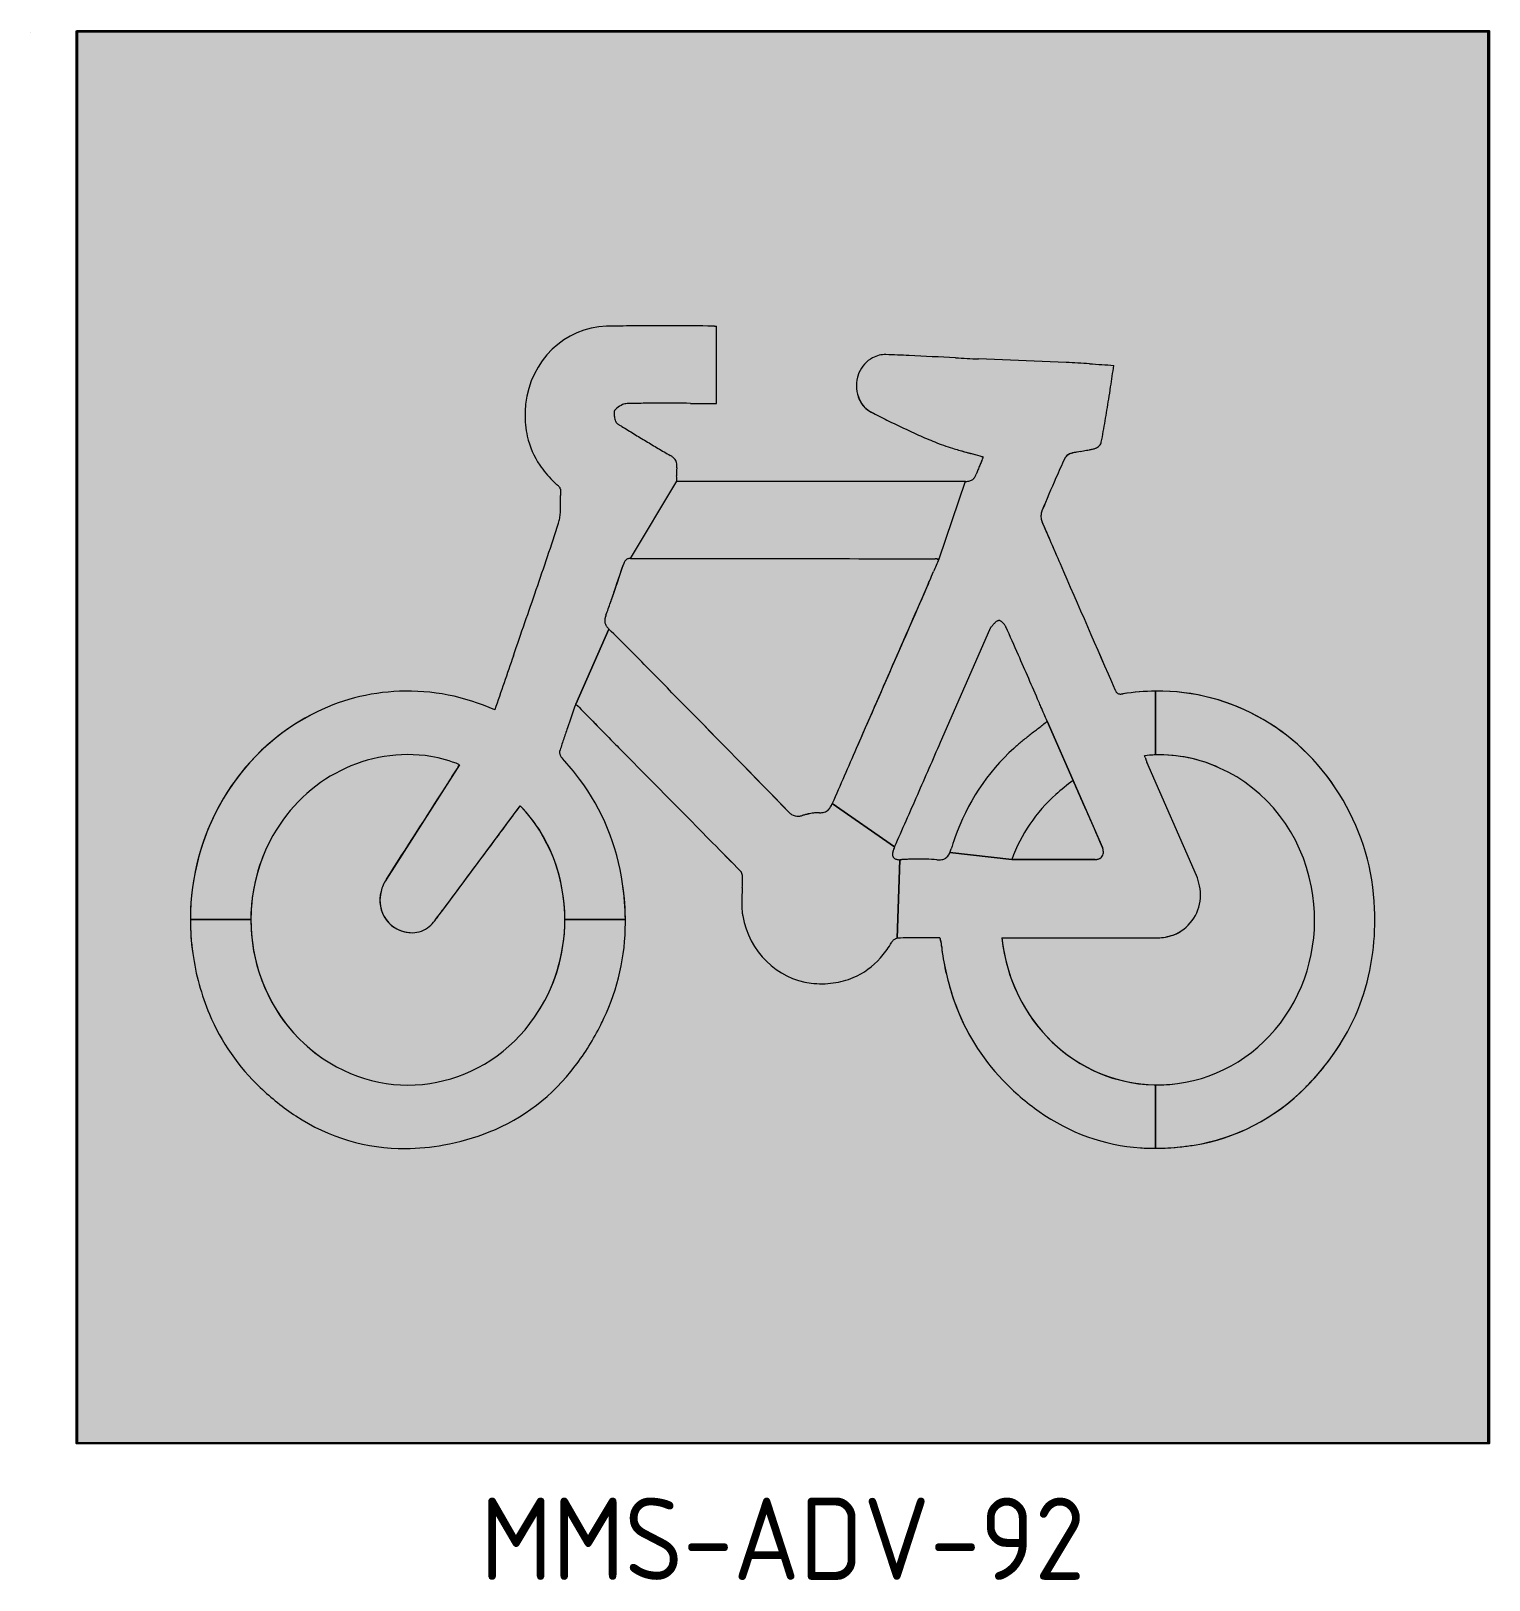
# Model space of a CAD drawing. Header units: millimetres. Extents: x 2995.8 to 3057.8, y 1058.7 to 1124.6.
import ezdxf

# ---------------------------------------------------------------- set-up
doc = ezdxf.new("R2010")
doc.units = ezdxf.units.MM
doc.layers.add('DIM', color=1, linetype='Continuous')
doc.layers.add('L18', color=4, linetype='Continuous')
doc.layers.add('GSCOLORFILL', color=3, linetype='Continuous', lineweight=0)
doc.layers.add('GSDIMS', color=1, linetype='Continuous', lineweight=0)
doc.styles.add('T35', font='isocp2.shx', dxfattribs={"height": 3.5})

msp = doc.modelspace()

# ---------------------------------------------------------------- texts
at = {"layer": 'DIM', "color": 3, "insert": (3027.744783756567, 1062.200587057834), "char_height": 3.5, "width": 16.42482756211029, "attachment_point": 2, "style": 'T35'}
msp.add_mtext('MMS-ADV-92', dxfattribs=at)

# ---------------------------------------------------------------- blocks, each defined once
blk = doc.blocks.new('*U2')
at = {"layer": 'GSCOLORFILL', "true_color": 0xfedb00, "transparency": 33554687}
blk.add_hatch(color=40, dxfattribs=at).paths.add_polyline_path([(-300, -300), (300, -300), (300, 300), (-300, 300)])
at = {"layer": 'GSCOLORFILL', "color": 40, "linetype": 'Continuous', "true_color": 0xfedb00, "transparency": 33554687}
blk.add_lwpolyline([(-300, -300), (300, -300), (300, 300), (-300, 300), (-300, -300)], close=True, dxfattribs=at)
blk.add_lwpolyline([(-300, -300), (300, -300), (300, 300), (-300, 300), (-300, -300)], close=True, dxfattribs=at)
blk = doc.blocks.new('Bicycle AUS 2018')
at = {"layer": 'GSCOLORFILL'}
h = blk.add_hatch(color=256, dxfattribs=at)
h.dxf.hatch_style = 1
edge = h.paths.add_edge_path()
edge.add_arc((-174.2538933044455, 96.50983226668625), 104.7960433011255, 0.4755107794097918, 8.8096309631827)
edge.add_arc((-163.9471123168294, 98.66018904284417), 94.28310745314866, 8.47753073448007, 38.3528545089831)
edge.add_arc((-173.4479617378956, 91.72752262532111), 106.0364447769996, 38.10501252996963, 44.36545297782136)
edge.add_arc((-94.30047169070487, 169.1083235864991), 4.652877219214307, 217.5241994949173, 224.0774512428846, ccw=False)
edge.add_arc((-93.19767495168313, 169.9766829580244), 6.05643949672824, 206.5432164093967, 217.6848630755323, ccw=False)
edge.add_arc((-94.39153577242378, 169.3758641177851), 4.71992666919776, 200.880745959887, 206.4948147006968, ccw=False)
edge.add_arc((-95.89288660795474, 168.8223619090728), 3.119948336465533, 191.4004319799403, 201.2106992593581, ccw=False)
edge.add_arc((-97.05493867677546, 168.5855949659091), 1.934024935165078, 181.4497121789017, 191.3293687231194, ccw=False)
edge.add_arc((-97.76210227229451, 168.5662840901773), 1.226599950280632, 169.3654600570968, 181.3836733278735, ccw=False)
edge.add_arc((-98.04284561997453, 168.6119189837177), 0.9422826253851898, 161.6424229289275, 168.942349732799, ccw=False)
edge.add_arc((216.2489548043671, 62.86101836594041), 332.548349166754, 160.4931002721359, 161.4039488722052, ccw=False)
edge.add_arc((435.4109695134199, -14.6318256742623), 565.0072022812006, 159.9690240346311, 160.5070749021045, ccw=False)
edge.add_arc((1386.002224813597, -358.6713012608673), 1575.939875857129, 159.6649004247236, 160.0554270509728, ccw=False)
edge.add_line((-91.7191284349733, 188.9837858786541), (-76.81296040173447, 220.9471919113753))
edge.add_arc((-69.3411561894131, 228.8600374410607), 10.88305943032223, 222.8032536832719, 226.6420839859713, ccw=False)
edge.add_arc((-72.51253242087924, 225.9773870549982), 6.597657275676644, 212.9035279255842, 223.1499375003015, ccw=False)
edge.add_arc((-74.63399299062672, 224.6216583512158), 4.080065160901094, 193.3711560833652, 213.1026763863658, ccw=False)
edge.add_arc((-74.77190002121523, 224.5366160085343), 3.926558929113919, 174.9549987676874, 192.6292135645836, ccw=False)
edge.add_arc((-73.08485004603372, 224.4065565619638), 5.61854180772044, 165.6201205405624, 175.1467191579512, ccw=False)
edge.add_arc((-69.72795435433987, 223.5565078295446), 9.081382594511691, 158.1367239465885, 165.6848970760875, ccw=False)
edge.add_arc((-342.7205168691224, 330.6912124162883), 284.1812015212621, 338.5866301753921, 339.7380673343114)
edge.add_arc((-2207.921998637196, 1000.897931661924), 2266.128848841357, 340.1731676682552, 340.6065343007783)
edge.add_arc((-60.25135631767619, 244.9064603411243), 10.71385903822818, 156.2026111756829, 160.8459239299384, ccw=False)
edge.add_arc((-66.27042734234692, 247.57899601958), 4.12819671393153, 145.5512016197421, 156.4329316615307, ccw=False)
edge.add_arc((-67.74206594418024, 248.6156010031827), 2.328367867918318, 108.70432571400781, 146.1013528633212, ccw=False)
edge.add_arc((-67.27250103116278, 246.9823102920818), 4.026755394590161, 88.8054236028143, 107.58009994874911, ccw=False)
edge.add_line((-67.18855211726577, 251.0081905172892), (-46.47004106178747, 283.8526739446502))
edge.add_arc((-104.8017177522268, 283.8142665509034), 58.33168933475041, 0.03772532131144522, 1.225898699178358)
edge.add_arc((-270.6264228203379, 280.3834214787046), 224.1918711370081, 1.19583146035947, 1.485127826404417)
edge.add_arc((18.41676887775634, 287.901625703695), 64.94908431331847, 180.5627439548861, 181.5066624243578, ccw=False)
edge.add_arc((-15.58733964687318, 287.5565641006348), 30.94322883518285, 179.270578456306, 180.5422444428416, ccw=False)
edge.add_arc((-29.33651762690294, 287.7999514267817), 17.19220240020001, 174.5064062645873, 179.4983137412543, ccw=False)
edge.add_arc((-33.00831690215591, 288.1015427929061), 13.50849280185539, 173.5908765310562, 174.288769556006, ccw=False)
edge.add_arc((-53.72515208690877, 290.4725945869472), 7.343669074901914, 353.2501478581846, 361.9209803998119)
edge.add_arc((-51.12656648234348, 290.5699355737406), 4.74329179327326, 1.798028454565653, 15.87804840833088)
edge.add_arc((-50.29445274353431, 290.7765363047341), 3.886510063344519, 16.30469916907055, 43.14355684706314)
edge.add_arc((-51.53825584430491, 289.6377086252529), 5.572839337886198, 42.94193104090525, 54.26621768281468)
edge.add_arc((-52.88207806446559, 287.8660963569397), 7.795948034379521, 53.85334900127741, 57.90276310817497)
edge.add_arc((-54.08258093077783, 285.9941245124651), 10.01970571632727, 57.77515116980378, 61.84861549258934)
edge.add_arc((122.7918142824777, 613.6133592129156), 362.2959765151696, 240.6453004250984, 241.6304990109881, ccw=False)
edge.add_arc((235.6667451465777, 814.6163361265156), 592.8234857293742, 240.05784100220228, 240.6600541425511, ccw=False)
edge.add_arc((655.3764799957162, 1543.27421238046), 1433.715013902781, 239.8088238574413, 240.0578710657888, ccw=False)
edge.add_arc((12975.00524932133, 22771.05284114488), 25977.38628094675, 239.8539057923187, 239.8676505938514, ccw=False)
edge.add_arc((-82.55062285390422, 287.1148436867081), 23.13760699243365, 60.07829531607966, 61.23067955987811)
edge.add_arc((-51.31674000949801, 344.3011672409459), 42.02252280600869, 240.4327539623176, 241.4275229773305, ccw=False)
edge.add_arc((-66.140168467126, 318.167390732195), 11.97741864556744, 237.50578836730222, 240.4208199511338, ccw=False)
edge.add_arc((-69.12749328130353, 313.4615337797277), 6.40345533587255, 233.20862642941222, 237.4305585363121, ccw=False)
edge.add_arc((-70.35656120416445, 311.8060918648353), 4.341655212109862, 228.6462241947926, 233.11380627679068, ccw=False)
edge.add_arc((-71.43326082051675, 310.6043971630439), 2.72826467447648, 217.8446186791297, 228.9455080888601, ccw=False)
edge.add_arc((-72.22396179546165, 309.986274170521), 1.724636367399282, 203.0885264505608, 217.7447798146588, ccw=False)
edge.add_arc((-72.4733834528089, 309.8657747398527), 1.447997852120724, 200.683391235619, 202.5726983432408, ccw=False)
edge.add_arc((-61.82830330327405, 313.8541948645155), 12.8157212179003, 191.4843680947414, 200.5558453100923, ccw=False)
edge.add_arc((-65.16676321212844, 313.1600278042408), 9.405904251847677, 187.1429820699624, 191.3894636029939, ccw=False)
edge.add_arc((-67.52284771743979, 312.858459272691), 7.030609455284773, 183.0184990597339, 187.091977221623, ccw=False)
edge.add_arc((-70.13101517074115, 312.7437289803003), 4.420077755238991, 174.3882159361301, 183.3136690338837, ccw=False)
edge.add_arc((-71.97675055874635, 312.9232817051331), 2.565631008868293, 163.8200159449032, 174.3480668203333, ccw=False)
edge.add_arc((-72.97264832523304, 313.2100097736287), 1.529282779132991, 150.3166177258947, 163.7397858207669, ccw=False)
edge.add_arc((-73.3275595522357, 313.4006173479009), 1.126600371542974, 138.5918199948021, 149.7999371451167, ccw=False)
edge.add_arc((-68.59234330719694, 309.1046312708796), 7.520077755410319, 129.2194041820576, 137.9053331908293, ccw=False)
edge.add_arc((-67.34626021160057, 307.5837950260444), 9.486204587474388, 110.7870391582193, 129.2421522461008, ccw=False)
edge.add_arc((-68.01121867599863, 309.2803315014485), 7.664136743977052, 103.22642390880208, 110.6406584685775, ccw=False)
edge.add_arc((-68.4546438771783, 311.2309587061889), 5.663816181146761, 92.02052870699453, 103.3745292154639, ccw=False)
edge.add_arc((-57.84576143280841, -67.40843850241765), 384.4516595505806, 90.5547970817334, 91.61104085835859, ccw=False)
edge.add_arc((-55.28581143060025, -331.7518337897924), 648.8074500603432, 89.92878565951622, 90.554816813723, ccw=False)
edge.add_arc((-53.17059042979906, -1752.473267810536), 2069.52879677581, 89.64363118277208, 90.0362347498804, ccw=False)
edge.add_line((-40.29859914971985, 317.0154981712503), (-28.66539998500821, 317.0155185375665))
edge.add_line((-28.66539998500821, 317.0155185375665), (-28.66539998500821, 349.7957691489592))
edge.add_arc((-26.51661500057153, 378.264497420482), 28.54970693907633, 265.1688720097796, 265.6835688034196, ccw=False)
edge.add_arc((-20.27721347674911, 449.8772579043687), 100.4336951025478, 264.6928058506484, 265.06272532411884, ccw=False)
edge.add_arc((-30.91848436557859, 334.6140335732177), 15.31981809957767, 84.938484535662, 85.9684231459533)
edge.add_arc((-30.35071992079044, 342.5655393775548), 7.348074918885921, 86.02549226497356, 88.02899507200789)
edge.add_arc((-30.26606697446154, 344.8045206971881), 5.107512386389489, 88.11420567968588, 89.98130237728387)
edge.add_arc((-53.49593226861982, -8337.04230444985), 8686.985401262478, 89.84677419571123, 90.08278238911006)
edge.add_arc((-61.28947783910139, -1457.229848220383), 1807.170140472451, 90.1508392572593, 90.5289833837336)
edge.add_arc((-76.90413279161126, 312.4043094029381), 37.47423612997017, 91.63589449400139, 173.5174155955242)
edge.add_arc((-74.81983667538643, 311.9110948346251), 39.60170956354279, 173.1488528495187, 178.8729654020769)
edge.add_arc((-76.28942756221213, 311.7856215288649), 38.13518332069113, 178.6410562718854, 193.3521310190615)
edge.add_arc((-78.56531104676858, 311.4124789032279), 35.8350157139068, 193.6119895502314, 215.3288845381197)
edge.add_arc((-72.89917297896082, 315.3768171440092), 42.75018752246567, 215.2722433525214, 226.8996180800352)
edge.add_arc((-68.29874178891191, 320.0505512685068), 49.30640497176608, 226.7072106464534, 229.326403865319)
edge.add_arc((-88.1459517436954, 297.0249739595658), 18.90766396056832, 229.4655488852977, 230.6015313249966)
edge.add_arc((-120.8656069359008, 257.0251829758823), 32.7698492438268, 49.72851742303561, 50.783596698479016, ccw=False)
edge.add_arc((-106.0102332923527, 274.5608455238157), 9.787647753935657, 46.761666352787984, 49.724270187212824, ccw=False)
edge.add_arc((-103.0622868138276, 277.7215710242457), 5.465608926159683, 43.51902364320313, 46.577200767555325, ccw=False)
edge.add_arc((-101.2283929678411, 279.4329331176345), 2.957413035377065, 35.247326017902026, 43.941833952574086, ccw=False)
edge.add_arc((-100.151620178062, 280.1973119652351), 1.63692063312444, 25.39335602796001, 35.148237557692084, ccw=False)
edge.add_arc((-99.57545076408535, 280.4727094313736), 0.9983204782670823, 12.929008870356427, 25.295158089229403, ccw=False)
edge.add_arc((-99.31545386073664, 280.5365290406428), 0.7306468855887446, -0.5254913227909128, 12.613060739275625, ccw=False)
edge.add_arc((-48.38003388108712, 279.7264172683703), 50.21123176887704, 179.0831930414892, 180.1252102565107)
edge.add_arc((-12.40839340445964, 279.9104921101663), 86.18325314508421, 180.1953244945678, 181.4216236666733)
edge.add_arc((-2373.20922902148, 219.6714455074365), 2275.386019889367, 1.3929755704543823, 1.4631791611009817, ccw=False)
edge.add_arc((-165.2639588623252, 273.5400573327718), 66.78395996831908, -0.7448187472812151, 1.2399274529929016, ccw=False)
edge.add_arc((-132.908142479939, 273.1490131649675), 34.4258068840869, 355.4106147934637, 359.205937592074, ccw=False)
edge.add_arc((-120.6968351828176, 272.1902868690096), 22.17695104515885, 349.5777415905637, 355.3552583018411, ccw=False)
edge.add_arc((-114.9074322211834, 271.167343564959), 16.29806637364507, 341.69872667266225, 349.432748016968, ccw=False)
edge.add_arc((-1021.999802600779, 576.5565688557457), 973.4180752235596, 340.51686905791087, 341.39836776129494, ccw=False)
edge.add_arc((-1726.916764483812, 825.4775971716609), 1720.993817623152, 340.03294263635655, 340.5316084123386, ccw=False)
edge.add_arc((-5655.237225397765, 2243.043575982948), 5897.256602586073, 339.8301457029165, 340.121231552701, ccw=False)
edge.add_arc((21211.8503142033, -7490.002658328034), 22678.55176972075, 160.1528388466267, 160.2147466238368)
edge.add_arc((-167.0405370665747, 94.71422329947971), 99.85080214484854, 66.94617983621167, 92.08750918027337)
edge.add_arc((-167.5424787594206, 99.08869270903593), 95.46156573703892, 91.88208229695671, 116.3208192564343)
edge.add_arc((-167.095824433071, 97.37954861596327), 97.19221753314685, 116.1100798154996, 179.9999999999999)
edge.add_line((-264.2880419662179, 97.37954861596336), (-237.1891174841612, 97.37954861596336))
edge.add_arc((-167.1535836751071, 97.25569315432304), 70.035643326056, 149.2192607166229, 179.8986744665491, ccw=False)
edge.add_arc((-166.8541501541603, 97.25734108698904), 70.29222303066707, 81.55527457727919, 149.3453190556065, ccw=False)
edge.add_arc((-165.3818424105286, 109.9532517949137), 57.51919320610207, 67.90596698249988, 81.14874062657458, ccw=False)
edge.add_line((-143.7472765852785, 163.2486845132416), (-176.5134922589259, 114.5234742659536))
edge.add_arc((-162.5953214545963, 105.0050777454949), 16.86165326589226, 145.6324501601819, 165.120924709065)
edge.add_arc((-165.7655110537502, 105.6336003370616), 13.63793329896586, 164.2529531188406, 217.2452114528445)
edge.add_arc((-165.7655110537504, 105.633600337061), 13.63793329896535, 217.2452114528429, 247.8129560284321)
edge.add_arc((-164.6527838350497, 108.4704727534689), 16.68500335487603, 247.9535967546746, 265.8062880783184)
edge.add_arc((-164.9101991485375, 104.062095065456), 12.26978024932722, 265.4997088447429, 303.8113182216604)
edge.add_arc((-165.831466862371, 105.4674868172022), 13.95014277456237, 303.7431962955534, 318.62920601709)
edge.add_arc((-174.0829249238259, 112.548980868375), 24.82319235547706, 318.9508210181934, 322.3309773639782)
edge.add_line((-154.4340266377512, 97.37954861596336), (-150.8013776228531, 101.9761355378159))
edge.add_line((-150.8013776228531, 101.9761355378159), (-116.5391304742848, 145.8093744190942))
edge.add_arc((-164.9693252104675, 97.47911067492166), 68.42001283079287, -0.08337455015168871, 44.94082684043673, ccw=False)
edge.add_line((-96.54938481907084, 97.37954861596336), (-69.46145901149112, 97.37954861596336))
h = blk.add_hatch(color=256, dxfattribs=at)
h.dxf.hatch_style = 1
edge = h.paths.add_edge_path()
edge.add_arc((52.70449503309339, 87.32592151904576), 2.178935424846888, 91.3723250175106, 101.83509829621562, ccw=False)
edge.add_arc((59.82609315459877, -207.4474431703591), 297.0383148987958, 90.48839488205539, 91.38388680567289, ccw=False)
edge.add_arc((61.78197634664882, -421.8886040789245), 511.4883731140569, 89.9795308369317, 90.50272381724011, ccw=False)
edge.add_arc((63.73022179848655, -1432.915435807661), 1522.516195849856, 89.71301471001527, 90.06644036109299, ccw=False)
edge.add_arc((85.53891106516134, 93.98669696239627), 14.85102220257234, 197.2544040193185, 199.4185860569102)
edge.add_arc((-23.91502176988806, 55.43884919162263), 101.1925047964196, 18.977603603256682, 19.398892343696673, ccw=False)
edge.add_arc((64.71455152156919, 85.89919562096874), 7.474684635296921, 14.739796816654973, 19.111821730310908, ccw=False)
edge.add_arc((67.54794400552707, 86.63917359243469), 4.546266179742703, 7.332187999817791, 14.806252308278488, ccw=False)
edge.add_arc((58.22105070777945, 85.3528062161084), 13.96132312421434, 5.980504531437987, 7.683210603984492, ccw=False)
edge.add_arc((52.04251964569482, 84.70554191431457), 20.17366544909641, 4.566098323844585, 5.98050446137222, ccw=False)
edge.add_arc((36.13321282615102, 83.43498338877308), 36.13362667853583, 3.5117119454176873, 4.566098404657282, ccw=False)
edge.add_arc((276.2033136773595, 98.72093859481362), 204.4227444186901, 183.6665231082822, 183.8997003958105)
edge.add_arc((98.79888977433623, 86.69969796979001), 26.61160822045578, 184.0544627939231, 185.381084163204)
edge.add_arc((86.75636827440306, 85.59253317182305), 14.51835406713079, 185.4878657810656, 189.0388663689394)
edge.add_arc((179.7279491304994, 100.3804393002147), 108.6586590062039, 189.0378240246818, 200.3450281787254)
edge.add_arc((163.9731539216987, 94.5458304004268), 91.85817755604536, 200.3493247283898, 225.4746365638958)
edge.add_arc((177.8409983396005, 107.9202943407702), 111.1190107561265, 225.212473750661, 236.1141887515403)
edge.add_arc((166.9172804961041, 91.4184585457777), 91.3296963328189, 236.0313171936436, 266.3972282663219)
edge.add_arc((167.9363604462907, 105.8770235204282), 105.8237800870396, 266.3384796775763, 269.9999999999987)
edge.add_line((167.9363604462883, 0.05324343338861581), (167.9363604462883, 27.04318899015288))
edge.add_arc((168.8387055751962, 97.12147781117054), 70.08409798815728, 186.1649514841326, 269.26228634535784, ccw=False)
edge.add_line((99.15991496615015, 89.59506232474178), (103.0633231598586, 89.59506232474268))
edge.add_arc((129.2215390165925, 39904.93239677574), 39815.34592727262, 269.9623573413442, 270.0325419928182)
edge.add_arc((139.1058999159247, 12735.63548861696), 12646.04900382342, 270.0576732378455, 270.1320302949977)
edge.add_arc((168.1029853710732, 118.6587763784061), 29.03907271024277, 270.284083516625, 276.6555915010887)
edge.add_arc((168.9173684193036, 111.6150618527908), 21.94844085712704, 276.6751132818286, 286.4090663888315)
edge.add_arc((170.1580243352689, 107.3631170152433), 17.51920731305637, 286.4451153652936, 306.4926215217217)
edge.add_arc((169.9991719162909, 107.9550834976662), 18.09097268911415, 305.7820753593872, 372.2331901332201)
edge.add_arc((167.7454474784674, 107.5950325404617), 20.37020169906448, 11.87971712801482, 24.81679346893197)
edge.add_line((186.234552667243, 116.1447756113944), (164.0871069158443, 164.3263241175496))
edge.add_arc((175.096971512715, 169.4042391719214), 12.12445214188432, 202.0719843153575, 204.7598618003727, ccw=False)
edge.add_arc((180.4088831420923, 171.5729359928156), 17.86200595416786, 200.3806147517406, 202.1159140363043, ccw=False)
edge.add_arc((192.5443967541254, 176.1167184605613), 30.82024716209018, 199.5449294208582, 200.4421280132216, ccw=False)
edge.add_arc((298.6804564328897, 214.0259773458031), 143.5232414129904, 199.3849958017206, 199.6317645728773, ccw=False)
edge.add_arc((120.0664372433153, 151.1272203124718), 45.84209028237667, 19.44559809043162, 20.3875633238269)
edge.add_arc((169.8636248471027, 100.7751325550433), 66.67245707294558, 91.65644862803691, 95.87695367636309, ccw=False)
edge.add_line((167.9363604462883, 167.4197286155877), (167.9363604462883, 194.5477522129672))
edge.add_arc((168.7896868019431, 88.76727185334437), 105.783922176207, 90.46219243890906, 98.38555886523619)
edge.add_arc((152.0796329318435, 202.1174171370972), 8.791299193061196, 274.2545566644636, 278.39298611888387, ccw=False)
edge.add_arc((152.3100947528245, 198.6798816346316), 5.346198467678431, 268.0527715295857, 274.5245908359809, ccw=False)
edge.add_arc((152.2307692282734, 196.4990659691151), 3.163950955245077, 259.0777287006172, 268.1465354465735, ccw=False)
edge.add_arc((151.9859532007731, 195.3382443205983), 1.977875934347766, 223.0294692532175, 259.6696223947266, ccw=False)
edge.add_arc((152.6659201845972, 196.0012028939859), 2.927392413136323, 214.2925952826023, 223.4332980888101, ccw=False)
edge.add_arc((154.1485413235362, 197.0235421126981), 4.728305928379543, 207.9461308005207, 214.4051654979633, ccw=False)
edge.add_arc((156.5496830419394, 198.3327751241973), 7.463073272920747, 205.5662617794295, 208.1863334066351, ccw=False)
edge.add_arc((157.8098218683939, 198.9522991565187), 8.867199108324918, 204.6233798018625, 205.6634802458823, ccw=False)
edge.add_arc((79172.14429728047, 36428.06811958085), 86933.05189878921, 204.5932170357445, 204.6320801392821, ccw=False)
edge.add_arc((9836.978365604373, 4684.401667169955), 10676.74075048004, 204.4408687519399, 204.5469715815675, ccw=False)
edge.add_arc((121.3881611454198, 268.5890261307367), 4.723088568456522, 190.6098666109907, 201.4944474402183, ccw=False)
edge.add_arc((122.7511070966099, 268.8525096288091), 6.111251150814129, 181.418007064425, 190.6851745160882, ccw=False)
edge.add_arc((123.5516618694571, 268.8996905239865), 6.912782445665669, 168.728568268553, 181.6447415213291, ccw=False)
edge.add_arc((122.1717719361523, 269.1856794294073), 5.503619443194404, 161.7101704572489, 168.8406217188148, ccw=False)
edge.add_arc((121.1533807524317, 269.5359348858988), 4.426776607785953, 156.5836172312693, 161.8779826350028, ccw=False)
edge.add_arc((645.4793693967282, 42.46742360056908), 575.809180243871, 155.0594658752069, 156.5841307799658, ccw=False)
edge.add_arc((806.5573724252353, -31.72992764535985), 753.1536250883797, 154.4113915629717, 155.1085192978271, ccw=False)
edge.add_arc((129.7516817818918, 292.3941105466282), 2.738900891896949, 143.0913499742836, 154.760834734034, ccw=False)
edge.add_arc((130.6311617133313, 291.7467879410302), 3.830886079981703, 133.7905254704231, 143.2494146272221, ccw=False)
edge.add_arc((131.5756939555067, 290.7786086436304), 5.183442497963568, 115.39967579742671, 133.9212984065842, ccw=False)
edge.add_arc((131.1179519621333, 291.7520675438964), 4.107743067946714, 108.56267739853811, 115.45616810882461, ccw=False)
edge.add_arc((130.8469115577636, 292.5935000355079), 3.223820276140945, 103.11553244414262, 108.7568152633084, ccw=False)
edge.add_arc((141.5657834823871, 246.5913951136419), 50.45821317526871, 101.53033926747048, 103.11630634600539, ccw=False)
edge.add_arc((146.0946952416909, 224.3912603875865), 73.11559659830706, 100.43090025689088, 101.530339247308, ccw=False)
edge.add_arc((156.7959027773632, 166.2615502827238), 132.2221024973779, 99.8222142981756, 100.43090027991872, ccw=False)
edge.add_arc((26.46869691038978, 927.0361109448575), 639.6350719954146, 279.6999561217377, 279.9515632034909)
edge.add_arc((120.6826289854011, 388.9161668720619), 93.3301502468919, 280.0737920912813, 280.9354576974188)
edge.add_arc((127.1384918352616, 355.5027210195758), 59.29874520870362, 280.9354577234013, 282.2893619374919)
edge.add_arc((130.2926685586563, 340.9482957332517), 44.40647256274794, 282.3100001150196, 284.1171604800952)
edge.add_arc((140.5686957690881, 300.0094618501419), 2.197739439904514, 284.6261931699582, 295.6199803930612)
edge.add_arc((140.0421028025183, 301.1075693744336), 3.415581912206443, 295.6199361590765, 305.5401792155834)
edge.add_arc((139.1695421721946, 302.316283341225), 4.906324418658869, 305.6267827034461, 325.9484657491028)
edge.add_arc((140.3125769397206, 301.5300840143956), 3.519076131850619, 326.1334903037736, 336.4359821617006)
edge.add_arc((141.4583557777141, 301.0153416247558), 2.263100770456002, 336.7845560697778, 348.2024973909334)
edge.add_arc((-106.3421018332974, 352.8655800642726), 255.4300692804958, 348.1820116827961, 349.2135848055656)
edge.add_arc((-220.653423501542, 374.6435427224772), 371.7974097119202, 349.2135848074641, 349.9267063704559)
edge.add_arc((-525.7998748121167, 428.8516705680814), 681.7213969603459, 349.9267063676522, 350.3157841030451)
edge.add_arc((-1363.199129710248, 573.2168327028104), 1531.473058299976, 350.2618187310323, 350.4349880112933)
edge.add_arc((-311.7858075063968, 396.4932703689712), 465.3114638819981, 350.3804282091749, 351.0341704216884)
edge.add_arc((-3717.577119535736, 933.8412966498153), 3913.232194182915, 351.0340894355559, 351.1703260379197)
edge.add_arc((391.2542707494799, 4308.933166784826), 3983.120515981212, 266.3606040800123, 266.5171328881461, ccw=False)
edge.add_arc((90.4303024649887, -436.4298399696219), 771.7685801286378, 86.43505558977225, 86.82587587399617)
edge.add_arc((109.8821964872146, -85.66508713818166), 420.4648824396536, 86.82587628546554, 87.5388970741248)
edge.add_line((127.937438499056, 334.4119600815939), (88.71439790552677, 335.9008574586601))
edge.add_arc((172.4278666300712, 2309.44921569667), 1975.323028557567, 267.26997420328973, 267.5710983488505, ccw=False)
edge.add_arc((-266.3479664771231, -6725.93386271295), 7070.70865079489, 87.20576924442716, 87.37401831042493)
edge.add_arc((0.9692157450987011, -928.4691132755731), 1267.085235554443, 87.43822539114592, 87.90764050450338)
edge.add_arc((46.87779978968562, 325.6506167588823), 12.12585046596554, 88.33056301265734, 117.891942676355)
edge.add_arc((47.48465868319569, 324.2808533801261), 13.62078260436287, 117.4526878897673, 154.9529300935185)
edge.add_arc((46.08755070187721, 325.0338067313024), 12.03662735840712, 155.384498309561, 165.2105468677337)
edge.add_arc((47.8243767113611, 324.5809993039981), 13.83150126809312, 165.2335357209347, 205.683767357725)
edge.add_arc((45.78995798417715, 323.6146962031562), 11.57928913002319, 205.7376651279592, 244.0920168862959)
edge.add_arc((331.3386127922333, 911.4448765221717), 665.0946716225847, 244.0910533922619, 244.7553341095898)
edge.add_arc((213.2842188603103, 659.7931410303061), 387.1289835095743, 244.6745278259762, 246.9754244145474)
edge.add_arc((171.3125481196664, 562.386804210053), 281.0666019747717, 247.0834545863102, 248.6664041182225)
edge.add_arc((98.14881426393775, 375.4658227548606), 80.33716329354056, 248.7726932320609, 251.7663300639789)
edge.add_arc((109.8384558923395, 410.6130573267467), 117.3772526841509, 251.7149014805574, 253.7737104236718)
edge.add_arc((132.6576874286915, 488.1463709063656), 198.198639097274, 253.7028923692886, 254.5208292295319)
edge.add_arc((290.5221598507277, 1063.435434143232), 794.7539253344578, 254.6217177713847, 255.0120707623198)
edge.add_arc((2.765152895719112, -12.19628870657107), 318.7036650545411, 74.2169314631605, 75.04936985702102, ccw=False)
edge.add_arc((30.90221010660455, 88.22240640985862), 214.4178814132589, 73.76461312603283, 74.15354075198229, ccw=False)
edge.add_arc((-77.72275628464848, 370.1275940383421), 184.9285647634577, 335.1175087851763, 335.72132093669745, ccw=False)
edge.add_arc((512.9068254848953, 96.18581790862072), 466.1377909717873, 155.1175089485432, 155.3578951892203)
edge.add_arc((183.3664624766773, 247.3542048220283), 103.5791997708757, 155.3578951908983, 156.4397362987552)
edge.add_arc((145.9902963720613, 263.7365488437629), 62.77050933623032, 156.5099836516565, 158.2950520488509)
edge.add_arc((80.67109036539833, 289.6532975615248), 7.502720548045594, 329.8450817466669, 338.88719334689, ccw=False)
edge.add_arc((83.2428802968439, 288.1456473226318), 4.521632619287109, 314.64250630718016, 329.99344071009, ccw=False)
edge.add_arc((83.8847857587308, 287.5460478852026), 3.644131690931967, 290.4850261691369, 314.086042337367, ccw=False)
edge.add_arc((83.4446994572099, 288.6838739935759), 4.864039922987864, 280.42223162447596, 290.65064926910276, ccw=False)
edge.add_arc((83.01785857515117, 290.9388577899945), 7.159045223029996, 273.59879071658213, 280.5172326951755, ccw=False)
edge.add_arc((82.81141301983918, 293.5986839354233), 9.82666252856174, 270.3083598839093, 273.8266681818147, ccw=False)
edge.add_line((82.8642988329716, 283.7721637201585), (82.74629329586378, 283.7722371782384))
edge.add_line((82.74629329586378, 283.7722371782384), (70.84165186688051, 250.6592849687927))
edge.add_arc((2456.441065136571, -810.4729591678704), 2610.955036024022, 156.0201483498352, 156.1462761084349)
edge.add_arc((-381.435324420993, 444.7620598600572), 492.1334374661707, 335.6253186036577, 336.1034195417806, ccw=False)
edge.add_arc((-207.4148333316099, 366.3489211960765), 301.2630701782843, 335.2392426366083, 335.55024730316813, ccw=False)
edge.add_arc((66720.85977531502, -30496.72192559863), 73400.31821766614, 155.2438671388392, 155.3040401202406)
edge.add_arc((20551.10540208323, -9255.124841845209), 22578.55706733695, 155.3266962680759, 155.392139327486)
edge.add_line((23.15571437647168, 146.7111949069349), (51.08180368816602, 128.3107576117413))
edge.add_arc((-3444.062430503849, 1765.604949192803), 3859.632817716054, 334.8993413603333, 335.2638780080599)
edge.add_arc((-8548.259599788937, 4127.022384943346), 9483.60725591484, 335.2098332356842, 335.3581943016492)
edge.add_line((71.69573370920443, 172.8882657033892), (93.72777033747525, 220.825890131212))
edge.add_arc((91.10572594202799, 222.02345720619), 2.882582819411742, 335.45238444989, 337.9664000981917)
edge.add_arc((87.1573293025763, 223.6230425185049), 7.142689422101749, 337.954239261443, 338.9879665859004)
edge.add_arc((102.3334775091347, 217.8325994841925), 9.100639489486142, 157.9925891249943, 159.2159524207504, ccw=False)
edge.add_arc((96.4831329521678, 220.1963946302397), 2.790801359065383, 154.7041235406006, 157.9777849713423, ccw=False)
edge.add_arc((95.37741902526207, 220.7160119480035), 1.569084223573962, 150.0717442937868, 154.6066030050236, ccw=False)
edge.add_arc((94.95097250555011, 220.96188807812), 1.076832714001557, 143.6710547349897, 150.0892017249956, ccw=False)
edge.add_arc((94.7131061944715, 221.1376095690013), 0.7810999922950262, 132.9515893014956, 143.7186992907347, ccw=False)
edge.add_arc((86.84727119904983, 229.6203636838797), 10.78732751536374, 312.8307951983942, 316.0427010770292)
edge.add_arc((74.19986788060318, 241.8368419380265), 28.37138458043513, 316.0118444605, 317.2769259188017)
edge.add_arc((139.1991631932009, 181.8502847025521), 60.07801270472027, 136.5527299136169, 137.3060367718142, ccw=False)
edge.add_arc((105.0243997326093, 214.1885456468218), 13.02830509220488, 133.7300954722981, 136.4484636518081, ccw=False)
edge.add_arc((101.221707154144, 218.1450370840253), 7.540681817358196, 130.2417986565916, 133.6323139281946, ccw=False)
edge.add_arc((98.97931892439753, 220.8566382395418), 4.022432713166409, 119.91522288921351, 130.8124735047292, ccw=False)
edge.add_arc((98.17217886875048, 222.254034812934), 2.408685477926564, 107.65942306908471, 119.85115752766549, ccw=False)
edge.add_arc((97.99367272527614, 222.777359220068), 1.855905238203012, 97.79331493468868, 107.30934579035741, ccw=False)
edge.add_arc((97.8537887668363, 223.7297152225591), 0.8934272554835679, 82.04603210862939, 97.18711211622241, ccw=False)
edge.add_arc((97.79304512223592, 223.2494986287501), 1.377443877103872, 71.33751448365501, 82.3077487489964, ccw=False)
edge.add_arc((97.49893198866293, 222.3769726661564), 2.298206554045902, 60.8545898584448, 71.3513087355833, ccw=False)
edge.add_arc((96.79338271176469, 221.074310518358), 3.779600053152339, 53.91489805564771, 61.13072198604209, ccw=False)
edge.add_arc((95.66601071371184, 219.5177466991844), 5.701535764855875, 46.4536235621145, 53.97234745306167, ccw=False)
edge.add_arc((94.63813221120748, 218.4014059566393), 7.218866741337285, 35.56198351064529, 46.64466367965622, ccw=False)
edge.add_arc((95.85704102590071, 219.2887474258559), 5.711252128331714, 31.071878956090472, 35.43213269091632, ccw=False)
edge.add_arc((97.04810383920642, 220.0136459406), 4.316957267316884, 25.68124066431909, 30.990023226568326, ccw=False)
edge.add_arc((-1146.47607915395, -369.5358351062839), 1380.514909729047, 24.818870384130207, 25.366416933415508, ccw=False)
edge.add_arc((-4377.158983693471, -1864.181004177755), 4940.188509465278, 24.5698273703357, 24.824856882873007, ccw=False)
edge.add_arc((-308.8849801234625, -5.150731599927099), 467.2880497909931, 24.404903927573685, 24.679124000417517, ccw=False)
edge.add_arc((-2283.499465288694, -898.490339055378), 2634.580608106397, 24.20631605821751, 24.35362952377932, ccw=False)
edge.add_line((119.435438274767, 181.7498332427685), (144.1346884244599, 128.0212911575031))
edge.add_arc((139.4617148076774, 125.8381982445494), 5.157768615373697, 4.687585851846109, 25.04077003165372, ccw=False)
edge.add_arc((141.2349195585708, 126.0204736771865), 3.375799106030448, -12.748070662503721, 4.0637507083005175, ccw=False)
edge.add_arc((141.9084238049171, 125.8707071980657), 2.685849952352789, 303.87668618364035, 347.19766293983656, ccw=False)
edge.add_arc((141.1433536822292, 127.1617094445291), 4.184997880123173, 267.6740766674335, 302.72079409795583, ccw=False)
edge.add_line((140.9735102663612, 122.9801594363717), (103.5707702952918, 122.9449460754117))
edge.add_line((103.5707702952918, 122.9449460754117), (75.8850055265234, 125.8724297618915))
edge.add_arc((71.46863299421426, 127.5131698159197), 4.711302820773399, 290.00769660311073, 339.6193111613299, ccw=False)
edge.add_arc((71.4592866050156, 128.2341635430493), 5.397225794663835, 277.95967073554635, 287.4813504835205, ccw=False)
edge.add_arc((71.09029644153568, 130.7901450465596), 7.979686993831425, 270.8068811318624, 278.0421931372779, ccw=False)
edge.add_arc((71.01825953188894, 136.0929871577229), 13.28301798156162, 265.83741607905375, 270.7954665422055, ccw=False)
edge.add_arc((62.32750075944356, 10.92038641249597), 112.1910030661091, 86.05091812340437, 88.58626452666097)
edge.add_arc((62.32750075943628, 10.92038641257976), 112.1910030660255, 88.58626452665621, 91.05647790952816)
edge.add_line((60.25892605791023, 123.0923176951655), (53.44163362170684, 122.8410924735249))
edge.add_line((53.44163362170684, 122.8410924735249), (52.25760485836827, 89.45853699244617))
h = blk.add_hatch(color=256, dxfattribs=at)
h.dxf.hatch_style = 1
h.paths.add_polyline_path([(82.74629329586378, 283.7722371782384), (70.84165186688051, 250.6592849687927), (-67.18855211726577, 251.0081905172892), (-46.47004106178747, 283.8526739446502)])
h = blk.add_hatch(color=256, dxfattribs=at)
h.dxf.hatch_style = 1
edge = h.paths.add_edge_path()
edge.add_arc((9.378519680023489, 152.9994621169048), 15.14441805444673, 332.7385459064358, 335.4668202126494, ccw=False)
edge.add_arc((13.49356208721603, 150.8671422250508), 10.50974427044669, 328.40667410369934, 332.79618017289965, ccw=False)
edge.add_arc((17.12172536046639, 148.5550513129961), 6.208424532682495, 316.00409162930276, 329.04037459059003, ccw=False)
edge.add_arc((18.43390740934744, 147.2592706829434), 4.364445557648502, 285.42739945203084, 316.2761019636829, ccw=False)
edge.add_arc((18.01954033035879, 148.6894244005666), 5.853327958123161, 275.12916714752134, 285.613298115787, ccw=False)
edge.add_arc((17.76728082219594, 151.1441469235605), 8.320834074146973, 267.8573184423742, 275.3480949172363, ccw=False)
edge.add_arc((16.98246774250221, 125.9058640260382), 16.92989532509428, 88.39660687481785, 95.43020806869832)
edge.add_arc((17.7131851367463, 118.499544949169), 24.37214097803813, 95.49263426635208, 101.0205295745447)
edge.add_arc((19.70343295085551, 107.8110237823738), 35.2441237544688, 100.8747379533061, 103.013244136195)
edge.add_arc((23.63359457125479, 91.00031756900971), 52.50809556947144, 103.0610979667375, 104.8802342033307)
edge.add_arc((28.32736673061251, 72.85345693217003), 71.25186159458552, 104.780732938476, 105.1797303142885)
edge.add_arc((7.120597687137115, 151.0166769342999), 9.737125399738161, 281.2103690439378, 285.17963125576716, ccw=False)
edge.add_arc((7.567996164784003, 148.7323652066738), 7.409420639880301, 274.7371951812729, 281.2508520875863, ccw=False)
edge.add_arc((7.684728302992863, 146.3548896133537), 5.031062433775179, 237.3715323563637, 275.64843814583537, ccw=False)
edge.add_arc((8.456937537909223, 147.6686389266364), 6.554105616647738, 231.521324758636, 237.8787203004876, ccw=False)
edge.add_arc((9.458946562846384, 148.9650703767665), 8.19250736009212, 225.6846898050422, 231.6769856589685, ccw=False)
edge.add_arc((-9292.281842009084, -9380.216645571734), 13308.25168300548, 45.69199245072578, 45.97485472903189)
edge.add_arc((-4730.502462066668, -4653.105198305584), 6738.977632572139, 45.93114424683115, 46.1280400159676)
edge.add_arc((-2352.134728779857, -2179.966480167076), 3307.790140022276, 46.13732079586458, 46.53845046383665)
edge.add_line((-76.81296040173311, 220.9471919113757), (-91.7191284349733, 188.9837858786541))
edge.add_arc((-73.21303108618174, 211.6433673932603), 29.25632023170432, 230.7614612038237, 231.3536900696866)
edge.add_arc((-21.74527371467191, 276.3946773969037), 111.9705696043326, 231.4768929439282, 231.8016052795143)
edge.add_arc((-101.1539576044322, 175.346706013032), 16.54587484808215, 50.55106247963289, 52.08366034908249, ccw=False)
edge.add_arc((-95.78811721850775, 181.8539348170015), 8.111652245235012, 48.56858538473199, 50.61339334166581, ccw=False)
edge.add_arc((-94.16369306864803, 183.6809817646539), 5.666914892550654, 45.882424179782674, 48.658673573600026, ccw=False)
edge.add_arc((32715.37931014182, 34021.73576739652), 47126.91272759229, 225.8841236976947, 225.9117772426722)
edge.add_arc((3071.909292834654, 3424.390799051745), 4524.885647159605, 225.9551887778717, 226.0512332874884)
edge.add_arc((-30593.49854563643, -31572.72508358138), 44035.98409046452, 46.048632880045375, 46.11726368904738, ccw=False)
edge.add_arc((-8566.14576651347, -8714.822431871764), 12291.88479296216, 45.937269359087395, 46.01909279853987, ccw=False)
edge.add_arc((-18.96139364833286, 116.6547886332348), 1.671243408493985, 31.5138996631689, 46.427914334034085, ccw=False)
edge.add_arc((-19.52426378598724, 116.294323397762), 2.339551456419016, 25.484755553115292, 31.834382794966075, ccw=False)
edge.add_arc((-20.08285145985451, 116.0247503071487), 2.959779421572018, 20.289859943034003, 25.542820909844124, ccw=False)
edge.add_arc((-20.97626790030107, 115.6944512023099), 3.912297366124297, 14.852489401645414, 20.28977844008898, ccw=False)
edge.add_arc((-22.19062216098445, 115.3724067144064), 5.168628899830913, 8.926932254003873, 14.852573175625423, ccw=False)
edge.add_arc((-24.11602240604742, 115.0613216662113), 7.11898451315676, 0.317578626764373, 8.995691804620378, ccw=False)
edge.add_arc((-70.79508218441221, 114.8022487782186), 53.79876322448249, -1.8446951113031105, 0.31793847244898643, ccw=False)
edge.add_arc((-117.596718997684, 116.3095890863551), 100.6246672008704, 356.99247659289466, 358.15530842568495, ccw=False)
edge.add_arc((839.5116366142046, 63.62028634118315), 857.9332301680606, 176.8321928709929, 177.0346576906617)
edge.add_arc((68.32874746398367, 103.5686502636307), 85.71634334286598, 177.0347439243358, 178.7516926227336)
edge.add_arc((26.5242942277421, 104.5159807892834), 43.90118865898374, 178.7991738068897, 182.0817803952333)
edge.add_arc((11.48420617266685, 103.9955710715139), 28.85213472874853, 182.1339661756933, 187.0754686849655)
edge.add_arc((5.634435005551644, 103.3392874289642), 22.96617660820508, 187.2482805599037, 190.9518204828833)
edge.add_arc((17.79749215028421, 105.406007564434), 35.30147814955998, 190.4946039887654, 263.3883737789631)
edge.add_arc((18.4691154727848, 109.0725338710227), 39.02171890304576, 263.0286404003021, 277.6193955795604)
edge.add_arc((18.95059436105727, 107.2137461090908), 37.1162200972262, 277.2631607496144, 291.5554699845604)
edge.add_arc((20.07572511651412, 104.031255161359), 33.74315361639474, 291.7640036319802, 317.143675540768)
edge.add_arc((16.20673363511177, 107.7393193347586), 39.10154410121686, 317.0166371129294, 327.7577952709925)
edge.add_arc((13.0415546368414, 109.8955299601347), 42.92920357545646, 327.5774792958445, 328.974847848445)
edge.add_arc((52.10541185407632, 86.42420802644402), 2.643757027935522, 137.9621726173481, 149.4197827273698, ccw=False)
edge.add_arc((52.94343911929722, 85.68585591168598), 3.760600185904791, 129.9994118038878, 138.1569548763457, ccw=False)
edge.add_arc((53.47617810471264, 85.06533438909877), 4.578394511536594, 114.69598392496411, 130.1151272265046, ccw=False)
edge.add_arc((52.93934389894102, 86.28339732244216), 3.247516596633048, 103.22386087908501, 115.06960848779121, ccw=False)
edge.add_arc((52.70449503310114, 87.32592151903097), 2.178935424862956, 101.83509829633527, 103.48319735252318, ccw=False)
edge.add_line((52.25760485836827, 89.45853699244617), (53.44163362170684, 122.8410924735249))
edge.add_arc((53.56664620009245, 130.9016163952888), 8.061493288348222, 263.2874164194031, 269.1114573961087, ccw=False)
edge.add_arc((53.23900591758881, 128.0857302249481), 5.226613860087487, 255.4833931248181, 263.2462922459945, ccw=False)
edge.add_arc((52.78655064955469, 126.3207513616173), 3.40457202844938, 245.0978371644083, 255.4093447788619, ccw=False)
edge.add_arc((52.29841330304527, 125.2762319390427), 2.251625439318102, 228.8387099399876, 245.172610219993, ccw=False)
edge.add_arc((52.012117036784, 124.9330463530464), 1.804849672487551, 197.0420376349455, 228.5105463675995, ccw=False)
edge.add_arc((52.52371485434324, 125.0979227874845), 2.342316757472021, 184.1380258273408, 197.2304149824536, ccw=False)
edge.add_arc((54.23497716149276, 125.1740809596791), 4.054892028657706, 167.3328056835278, 183.4664940184896, ccw=False)
edge.add_arc((59.95298209386361, 123.8738986375133), 9.918846901878423, 153.4283883979401, 167.2481887100834, ccw=False)
edge.add_line((51.08180368816602, 128.3107576117413), (23.15571437609833, 146.7111949061145))
h = blk.add_hatch(color=256, dxfattribs=at)
h.dxf.hatch_style = 1
h.paths.add_polyline_path([(177.8061970428785, 27.6134574999096, -0.03530980623796629), (167.9363604462883, 27.04318899015288), (167.9363604462883, 0.05324343338861581, 0.02624828742252112), (179.0241937226715, 0.6357180118720862, 0.01294236821433406), (185.1842210005975, 1.432924429674131, 0.1561988005949429), (235.3015472334341, 26.1339892182009, 0.05860666245575587), (251.2563219109329, 45.2852921560434, 0.1117854732376841), (265.2496474008385, 83.30945639119864, 0.04503131716584925), (266.035890009267, 102.0913656099187, 0.1306056367926302), (251.9170633996828, 148.1266335267264, 0.2663854997885827), (167.9363604462883, 194.5466939430739), (167.9363604462883, 167.4197286155877, -0.1107696986445828), (196.5846917293075, 161.8586910370168, -0.2504566481956645), (237.7816178759599, 111.149529200994, -0.4373750148231148)])
h = blk.add_hatch(color=256, dxfattribs=at)
h.dxf.hatch_style = 1
edge = h.paths.add_edge_path()
edge.add_line((131.0509187442581, 156.4750920920628), (119.435438274767, 181.7498332427681))
edge.add_arc((-40.74278398152362, 390.3746036987849), 263.0234927397386, 306.9915381106829, 307.5163843190941, ccw=False)
edge.add_arc((-470.6711508317522, 962.9469932785082), 979.0383001380548, 306.646462014336, 306.9259426261288, ccw=False)
edge.add_arc((317.1122647683566, -96.00918137731742), 340.8067247555019, 126.6464616280399, 127.4349231887246)
edge.add_arc((196.0385304492126, 62.14880594761654), 141.6264092204154, 127.4349235749942, 129.3180234582329)
edge.add_arc((168.7610440379559, 95.6428098664418), 98.43047225514523, 129.3876615495495, 130.7389660536366)
edge.add_arc((164.087977035815, 100.632967026358), 91.60020900078536, 130.5612656713535, 159.9187932916475)
edge.add_arc((171.4238139759474, 97.55972165190397), 99.54596059805354, 159.7071889101552, 162.5526760919132)
edge.add_arc((63.52479458736045, 131.3604030628147), 13.52378147606095, 336.0586254381072, 343.0001806710847, ccw=False)
edge.add_line((75.8850055265234, 125.8724297618915), (103.5707702952918, 122.9449460754117))
edge.add_arc((167.8392202143558, 97.98300387108316), 68.94586436916627, 130.3138670957534, 158.7737709443017, ccw=False)
edge.add_arc((176.6473686387708, 88.13924260622505), 82.1512298625765, 123.71282538786639, 130.5563378420632, ccw=False)
h = blk.add_hatch(color=256, dxfattribs=at)
h.dxf.hatch_style = 1
h.paths.add_polyline_path([(-204.7873975211837, 38.19058169676737, -0.2567458772366654), (-237.1891174841612, 97.37954861596336), (-264.2880419662179, 97.37954861596336, 0.03746900605529729), (-263.199494819899, 82.87397426709822, 0.06700836695256836), (-255.7876807787393, 57.17339800695163, 0.1060728965012909), (-232.9721746915388, 25.90456062787462, 0.04503147494582301), (-217.0066105269766, 13.83326725211009, 0.1433507743901346), (-167.9363604462683, -0.05324343338861581, 0.04181425219119213), (-150.7745925755084, 1.491660886018508, 0.04906845102774993), (-130.4650311286455, 6.995585525786737, 0.1344595625560322), (-91.9106559787956, 35.1003550114724, 0.04849713668040874), (-80.48291597272555, 52.58803611941039, 0.006410584156599138), (-79.06268480436256, 55.36205436463661, 0.1155287165247331), (-69.45909748404529, 95.99850015154061, 0.003294650806673561), (-69.46145901149112, 97.37954861596336), (-96.54938481907084, 97.37954861596336, -0.1603423187594606), (-110.1069386140307, 55.92049875886914, -0.3990826624406625)])
for points in [[(-69.46145901149113, 97.37954861596336, 0.03638049698646185), (-70.69416541742339, 112.5595503806376, 0.1310991056470203), (-90.0098940618509, 157.1631129675307, 0.0273231209513847), (-97.64309923711016, 165.8716420292408, -0.02860175041976925), (-97.99065071147379, 166.2742725615949, -0.04865293910233624), (-98.61575091167788, 167.2702254451015, -0.02450089680506294), (-98.8014779635314, 167.6935687710361, -0.04283152938915593), (-98.951277378967, 168.2056581600968, -0.04313485655563107), (-98.98834455982296, 168.5366650033338, -0.05248746827215661), (-98.96763448295314, 168.7926455866668, -0.03186271559681179), (-98.93717497779119, 168.9086874892067, -0.003974347689921897), (-97.21154685865349, 173.9056869939331, -0.002347694108377813), (-95.41757765567218, 178.899030108428, -0.001703995510426336), (-91.7191284349733, 188.9837858786541), (-76.81296040173447, 220.9471919113753, -0.01675162371764423), (-77.3259619883338, 221.4651838983968, -0.0447382080527071), (-78.05183585728082, 222.3933671099144, -0.08630835358902857), (-78.60345746600296, 223.6781099974337, -0.07727155499730089), (-78.68324721364752, 224.8819103236574, -0.04159158577648936), (-78.5273653759723, 225.8019199298669, -0.03294703205707659), (-78.15615969744482, 226.9383511911386, 0.005024134660547701), (-76.12466642072513, 232.2757267356093, 0.001890920905161301), (-70.37209249071338, 248.4217803559736, -0.02026304653260862), (-70.05430225326882, 249.229541010609, -0.04751621657915162), (-69.67467054151848, 249.9141911612778, -0.1646391513482818), (-68.48873743462764, 250.8209986121656, -0.08210372461138733), (-67.18855211726577, 251.0081905172892), (-46.47004106178747, 283.8526739446502, 0.005184430830933228), (-46.48337966643294, 285.0622343216742, 0.001262294195825021), (-46.50986086981857, 286.1939071203587, -0.004118644578939174), (-46.52918275611592, 287.2637232744187, -0.005548746557639802), (-46.52806097782013, 287.9504857516968, -0.02178475054332626), (-46.44975467179665, 289.4458375755539, -0.003045142190391005), (-46.43238374286238, 289.6094576558953, 0.03785170602552033), (-46.38561009329123, 290.7187628334686, 0.06151308669840593), (-46.56424929413743, 291.867656233333, 0.1176448931808975), (-47.45868930439565, 293.4342432467656, 0.04945177386444838), (-48.28360663422927, 294.1614014536008, 0.01767074115064224), (-48.73964084364434, 294.470414612922, 0.01777571297664161), (-49.3552556333868, 294.8285400661081, -0.004298766256676257), (-54.81102900770907, 297.8355818847418, -0.002627656572061137), (-60.22656108671947, 300.9171668078827, -0.001086673872377389), (-65.6199295219576, 304.0394006708812, -5.997301051681653e-05), (-71.00921196499394, 307.1683893091076, 0.00502826720230352), (-71.41485405325876, 307.3964489129935, -0.004340525910632676), (-72.05253228359288, 307.7509368484148, -0.01271991067854666), (-72.57461025133352, 308.0650882056998, -0.01842373813931936), (-72.96254210962479, 308.3335087483042, -0.01949597376466638), (-73.22512096831133, 308.5470529174831, -0.04847468260353824), (-73.58770998208593, 308.9305462305501, -0.06403728871357049), (-73.81045486720404, 309.309952994548, -0.008243844147922764), (-73.82805271161806, 309.3543365920932, -0.03960247048268013), (-74.38744175288184, 311.3025773895552, -0.01853089178925676), (-74.4996676342098, 311.9904424746387, -0.01777577338020219), (-74.54370279984687, 312.4882387646444, -0.03896433680987783), (-74.52990885905047, 313.1759577175576, -0.04596962801214779), (-74.4407597224199, 313.6382091944629, -0.05863668426580552), (-74.30125124354481, 313.9673208748322, -0.0489436619516181), (-74.17252858630854, 314.145772183233, -0.03791767133080676), (-73.34722616385307, 314.9306640949285, -0.08070012723723496), (-70.71287140848926, 316.4525044318375, -0.03236199160706441), (-69.76477197529175, 316.7411654264811, -0.04958174295886596), (-68.65433627106785, 316.8912534583765, -0.004608765532202383), (-61.56836242574671, 317.0251978680786, -0.002731583009155662), (-54.47939282257834, 317.0551151116767, -0.001713057900970388), (-40.29859914971985, 317.0154981712503), (-28.66539998500821, 317.0155185375665), (-28.6653999850082, 349.7957691489592, -0.002245792200220378), (-28.92104880740006, 349.8162204186015, -0.001614079596518746), (-29.5668895202075, 349.8741127990315, 0.004493985213746161), (-29.84140554690657, 349.8959420869642, 0.00874215283574453), (-30.09799213474344, 349.9092668833737, 0.008146926443087154), (-30.26440021403368, 349.9120328116187, 0.001029780373132387), (-66.0471037788533, 349.9340296862761, 0.001649966510794936), (-77.97394226508868, 349.8632720315964, 0.37329556562933), (-114.1387668614125, 316.635195741846, 0.02498134743841488), (-114.4138849971723, 312.6900286233904, 0.06427747672534147), (-113.3937847454422, 302.9788692942439, 0.09504246420356557), (-107.8011713992855, 290.6902005375637, 0.05077756667089837), (-102.1094630012363, 284.1624376047562, 0.01142888392605708), (-100.4341399619207, 282.6548595981822, 0.004956699047288115), (-100.1468324963271, 282.4140664721135, -0.004603684329453309), (-99.68284534697113, 282.0282554056798, -0.0129275179155592), (-99.30535526327094, 281.6912493812601, -0.01334460702701766), (-99.09892356610408, 281.48516408146, -0.03795515782859274), (-98.81316693135841, 281.1396771097184, -0.04258942262201584), (-98.67285058974085, 280.8992732631746, -0.05400993015082464), (-98.60243966898634, 280.6960772583802, -0.05739063276387257), (-98.58483770499015, 280.5298279673893, 0.004546689146056917), (-98.59114575381, 279.616689182657, 0.005350790607144044), (-98.56511915285955, 277.7723314556329, -0.0003063209604576382), (-98.4956365807393, 274.9852039524362, -0.00866030550327556), (-98.48564165933885, 272.6719210604128, -0.01656173374875512), (-98.59271439772647, 270.394457818828, -0.02521451382091798), (-98.88577570817552, 268.1784491039698, -0.0337588499936438), (-99.43374650296187, 266.0495297921217, -0.003846282648520903), (-104.3199093318915, 251.8931082354549, -0.002175843348159158), (-109.3734126355312, 237.7929664482244, -0.001270102304134715), (-119.6324276999985, 209.643723408316, 0.0002701236427965998), (-127.9394000789398, 186.5906826089454, 0.110141915887981), (-170.6776872402475, 194.4987603159125, 0.1070401259133418), (-209.8698423150254, 184.6533164001307, 0.2862256506939027), (-264.2880419662179, 97.37954861596336), (-237.1891174841612, 97.37954861596334, -0.1346695675407129), (-227.3234444716718, 133.0967197553645, -0.3047292285170592), (-156.5313705731769, 166.787455715943, -0.05784689495368226), (-143.7472765852785, 163.2486845132416), (-176.5134922589259, 114.5234742659536, 0.08524006409859089), (-178.8916021556506, 109.3348105515256, 0.2354330914604138), (-176.6220231479947, 97.37954861596336, 0.1341735146701021), (-170.9156230942003, 93.00547416419431, 0.07805500289480137), (-165.8729371697959, 91.83014334591417, 0.1687406555315564), (-158.0825602062791, 93.86744677132947, 0.06504396593692471), (-155.362609140418, 96.24742708701706, 0.01474978386219862), (-154.4340266377512, 97.37954861596336), (-150.8013776228531, 101.9761355378159), (-116.5391304742848, 145.8093744190942, -0.1990221462967542), (-96.54938481907084, 97.37954861596336)], [(52.25760485836827, 89.45853699244617, -0.04568420259511042), (52.65231105504797, 89.5042319693921, -0.00390734050771325), (57.29413989063988, 89.58008035327884, -0.002282863998104354), (61.96470775868333, 89.59973639434156, -0.001542111540511904), (71.35622721570098, 89.58166128858466, 0.009443306232633524), (71.5326913504932, 89.04922091022769, -0.001838220976044464), (71.77724183832288, 88.34650350653965, -0.0190788718496051), (71.94325372512594, 87.80097764040147, -0.03262332375122455), (72.0570349251816, 87.21937636333588, -0.007429593487077685), (72.10638799986282, 86.80743732529073, -0.006171589368836123), (72.15215705473429, 86.3115496755122, -0.00460066128445926), (72.19899134018348, 85.64826085003918, 0.001017428203126541), (72.2538826327368, 84.81813268219958, 0.005788542356676227), (72.30455945398762, 84.20407120376785, 0.01549540300859418), (72.41830317672975, 83.31163552540058, 0.04937705544813908), (77.84785280324377, 62.60279843454374, 0.1100711790196086), (99.55990941920025, 29.05645174572194, 0.04760361465699985), (115.8877553884736, 15.67480534939025, 0.1332771013724634), (161.1782319855333, 0.2692580312464088, 0.01597775575223437), (167.9363604462883, 0.05324343338861581), (167.9363604462883, 27.04318899015288, -0.3793518520678361), (99.15991496615015, 89.59506232474178), (103.0633231598595, 89.59506232474087, 0.0003062383227192278), (151.8352575586406, 89.59289140271358, 0.000324443878733823), (168.2469660999263, 89.6200606109951, 0.02780811275996314), (171.4686406392752, 89.81540437570175, 0.04249793986957435), (175.1176548874887, 90.56059667859927, 0.08769753864040615), (180.5770343818713, 93.27884016030157, 0.2983558150025165), (187.6793585815126, 111.7883969887848, 0.05650867786877258), (186.234552667243, 116.1447756113944), (164.0871069158443, 164.3263241175496, -0.01172861575435087), (163.8610903881026, 164.8482195171764, -0.007571816204274056), (163.6650410745324, 165.3524047033407, -0.003914787368835846), (163.5000294559336, 165.8059297720052, -0.001076732303049803), (163.2936036179162, 166.3885875081114, 0.004110121834516641), (163.0368702891733, 167.0971647491006, -0.01841750930879079), (167.9363604462883, 167.4197286155877), (167.9363604462883, 194.5477522129672, 0.03458598858438974), (153.3628278886554, 193.420270926717, -0.01805926784227789), (152.7318400787276, 193.3503442310771, -0.02824614729293791), (152.1284362421688, 193.3367703461299, -0.03959080009251804), (151.6312729026508, 193.3924295560855, -0.1612489791104333), (150.5401202974867, 193.9885923552952, -0.03990500146006014), (150.2473931281261, 194.3518535623994, -0.02819031949441344), (149.9716097817973, 194.80766308893, -0.01143271720628805), (149.8173431496002, 195.1120512535431, -0.004538325482234474), (149.7489511532622, 195.2577649043524, -0.0001695722801936229), (125.1908103525748, 248.86612626653, -0.0004629609637470186), (116.9935488331189, 266.8584342521999, -0.04752868357774201), (116.7458201179156, 267.7194081629855, -0.04045769850018772), (116.6417274443374, 268.7012783730252, -0.05641718016736215), (116.7722115303618, 270.2508434542069, -0.03112250560807226), (116.9461887492366, 270.9128468596618, -0.02310513724714465), (117.0911889048025, 271.2951814656298, -0.006652703787964412), (123.3667422728485, 285.2731415128935, -0.003041802951490482), (127.2742478884279, 293.5619715825183, -0.05096178181660434), (127.5616730537154, 294.0389326847771, -0.04129564008205143), (127.9800973215406, 294.5122075743548, -0.08099222656581916), (129.3523598510178, 295.4610077711623, -0.03008760160623975), (129.8102853804739, 295.6461093032353, -0.02461971225004103), (130.1153772950465, 295.73322530937, -0.006920197301404702), (131.4798529047798, 296.0313109835597, -0.004797244376933916), (132.8571479096295, 296.2985465730476, -0.002655899867743678), (134.2399304965468, 296.5455189945119, 0.001097843440543925), (137.0076011917321, 297.024860277967, 0.003759743184917065), (138.3876473805817, 297.2807519456605, 0.005907590295912688), (139.7601689905495, 297.5627999882659, 0.00788538805051754), (141.1236507504755, 297.8829427191804, 0.04800627362271213), (141.5189987706885, 298.0278002112991, 0.04331227948093611), (142.0274908038741, 298.3282827243984, 0.08890318881402356), (143.2346001197575, 299.5690441481288, 0.04498340564453589), (143.538211286887, 300.1232507335335, 0.04986142712768248), (143.6736514894651, 300.5526430114704, 0.004501117264112285), (144.5749398763787, 305.0622488801017, 0.003111589852364044), (145.4126599580949, 309.6132697027858, 0.001697673513152319), (146.2068885576946, 314.1739784967987, 0.000755593669760463), (146.9829177656088, 318.7371443575305, 0.002852496253539149), (147.8402297918819, 323.9766222287739, 0.0005944443882630513), (149.2794235968442, 333.1694391249571, -0.0006829858752367341), (138.4187799101637, 333.8453363837822, 0.001705276838783096), (133.1635796899991, 334.1547486975692, 0.003111150137131405), (127.937438499056, 334.4119600815939), (88.71439790552674, 335.9008574586601, -0.001313902705402971), (78.34340565419183, 336.3680766269363, 0.0007341251731496169), (57.60349850677668, 337.3498122331775, 0.00204821268587401), (47.23106279119156, 337.771320318277, 0.1297059719613438), (41.2052599042072, 336.3678244535486, 0.1651017538124744), (35.14477052712573, 330.04738431744, 0.0429005147355886), (34.44969206472706, 328.1063699132183, 0.178353270187836), (35.35942989256182, 318.5863743671262, 0.1689324706488566), (40.73065252172961, 313.1991614115902, 0.002898479535565477), (47.6860208405088, 309.8701685267123, 0.01003989262274853), (61.86803903811413, 303.5039461882389, 0.006907030141095337), (69.06122849184747, 300.5794277287659, 0.0130629477785231), (73.01186884562135, 299.1625215085214, 0.008983490335180309), (77.03953092819793, 297.9114603155435, 0.003568937973951082), (79.76084080684927, 297.1368838187427, 0.001703237881245095), (84.9864416003814, 295.7187739372394, -0.003632213671329331), (89.45124002340832, 294.4917423896682, -0.001697018535258802), (90.85005057029232, 294.0895584606183, -0.002634633622795776), (90.03937701852237, 292.3173074751793, 0.001048883228721819), (89.22022536746044, 290.5414328339079, 0.004720457389953297), (88.42160792303503, 288.7562001720435, 0.007788987735310832), (87.6701761337863, 286.9507776210221, -0.0394741385094358), (87.15847016509042, 285.8843827367227, -0.06708143669439394), (86.42014605267468, 284.9284833758261, -0.1033444286099995), (85.1600954758901, 284.1323576669529, -0.04465954659656368), (84.32460803519552, 283.9000841500724, -0.03019657096621244), (83.46722794345214, 283.7939298214128, -0.01535272204738996), (82.8642988329716, 283.7721637201585), (82.74629329586378, 283.7722371782384), (70.84165186688051, 250.6592849687925, 0.0005503362219912793), (68.51151615586934, 245.4051915881838, -0.00208611190792939), (66.83235020733446, 241.6576232871912, -0.001357014688108873), (66.1514820852899, 240.1708386204336, 0.0002625541675822187), (33.90785015455549, 170.1520165883612, 0.0002855492225822282), (23.15571437647168, 146.7111949069349), (51.08180368816465, 128.3107576117388, 0.00159059252814258), (61.42805532291823, 150.5811285112659, 0.0006473473611399427), (71.69573370920443, 172.8882657033892), (93.72777033747525, 220.825890131212, 0.01096990263045209), (93.77777648591609, 220.9420555224133, 0.004510516932995655), (93.82506659513774, 221.0619311234286, -0.005337980064071744), (93.89595253374318, 221.2428504144377, -0.01428501419597611), (93.95993231463945, 221.3888839461406, -0.01978963670238308), (94.01757090918818, 221.4988519073049, -0.02801177233248115), (94.08344473512989, 221.5998255840668, -0.04701497494630338), (94.18088014356135, 221.7093198353914, 0.01401550081163008), (94.61260778371616, 222.1326415569197, 0.005520015253299711), (95.04266236280543, 222.5881177937194, -0.003286933075536345), (95.5820715542377, 223.1651358762742, -0.0118616750164403), (96.01842664919559, 223.6028529711234, -0.0147949930663866), (96.3503156742363, 223.9010276434442, -0.04758409097648136), (96.97325913527038, 224.3431392153625, -0.05324671344246696), (97.44148411553851, 224.5492147425261, -0.04154539554108332), (97.74201202208042, 224.6161227023181, -0.06616170998620517), (97.97741896384423, 224.6145473169299, -0.04790326812309739), (98.23381715548567, 224.5545165019134, -0.04583262833948729), (98.6182223360588, 224.3841952455646, -0.03149537930439002), (99.01951515016981, 224.1287680689666, -0.03281839657333634), (99.59403522334924, 223.650316544888, -0.04839504341110201), (100.5105852193878, 222.5997785813474, -0.01902749174730958), (100.7488455459029, 222.23639893366, -0.0231680776425175), (100.9386275706215, 221.8844599728159, -0.002389127068879845), (106.5334831557266, 209.9367291663596, -0.001112776630189211), (115.7211516973197, 189.958864006394, -0.001196511357536378), (116.6500880260332, 187.9244538913047, -0.0006427763401679907), (119.435438274767, 181.7498332427685), (144.1346884244599, 128.0212911575031, -0.08904172650624818), (144.6022312897562, 126.2597043384676, -0.07348726841077345), (144.5275043779698, 125.2755543450844, -0.1913073266027453), (143.4055362514655, 123.6408093777736, -0.1541233998488347), (140.9735102663612, 122.9801594363717), (103.5707702952918, 122.9449460754117), (75.8850055265234, 125.8724297618915, -0.2199173878702564), (73.08058815302138, 123.0862098166626, -0.04157008605166582), (72.20667305026882, 122.8889357855037, -0.03158049665006298), (71.20266852387022, 122.8112493187891, -0.02163695181913377), (70.05408641374653, 122.8450085610939, 0.0110629869025218), (65.095458689123, 123.0772389801355, 0.01077875659142894), (60.25892605791023, 123.0923176951655), (53.44163362170684, 122.8410924735249)], [(23.15571437609833, 146.7111949061145, -0.01190490475194208), (22.84078042510009, 146.0625367288512, -0.01915517565581543), (22.44563577103099, 145.3612270976869, -0.05694294131518834), (21.58800019553973, 144.2426361804278, -0.1354217003525424), (19.59492468101462, 143.0520835085276, -0.04577758798671298), (18.54283565076639, 142.8595350197133, -0.03269632211523037), (17.45618038049042, 142.8291306154192, 0.03069951368236165), (15.38033773123971, 142.7597815274876, 0.0241246720094943), (13.05418939604533, 142.4222332291574, 0.009331264309419182), (11.76729235447966, 142.1500093768095, 0.007937645918449554), (10.14954717849605, 141.7475398205042, 0.001740956237587661), (9.670225970253796, 141.6192833239334, -0.01732090547614606), (9.013610496855563, 141.4653360047514, -0.02842884485179512), (8.179906774953908, 141.3482552654659, -0.1685849250156624), (4.972033299115086, 142.1178062971467, -0.0277464881010757), (4.37882020278948, 142.5378242315642, -0.0261522828696704), (3.735607644232005, 143.1032815313847, 0.001234220148228595), (-43.39295542391119, 188.880345357953, 0.0008591200750378792), (-60.05998244168677, 204.9588787545404, 0.001750260145637966), (-76.81296040173311, 220.9471919113757), (-91.71912843497331, 188.9837858786541, 0.002584091660424669), (-91.48392679751029, 188.7937143673216, 0.001416825792496839), (-90.98634863193683, 188.3998934502379, -0.006687319416239997), (-90.64086939534218, 188.123284224599, -0.0089223946115708), (-90.42045000980306, 187.9356328433937, -0.01211426575392177), (-90.2187663014447, 187.7493324379247, 0.0001206613530117418), (-73.8851277145368, 171.9198024842763, 0.0004190732548515251), (-68.42861638571048, 166.65110168725, -0.0002994584052991621), (-30.43203346655355, 130.0643865634283, -0.0003570221211076031), (-17.80946130697066, 117.8656174449825, -0.06516667852703369), (-17.5366362750292, 117.5283565800205, -0.0277125664347643), (-17.41235116196367, 117.3009643892392, -0.02292438061701375), (-17.30672540518935, 117.051112013844, -0.0237291012387653), (-17.19468443536107, 116.6972957459334, -0.02586124915161319), (-17.08460068727436, 116.1744474952766, -0.03788351934756587), (-16.99714724929164, 115.100780519349, -0.009436549226100948), (-17.02419998323786, 113.0704428447029, -0.005073854572062855), (-17.11064677928459, 111.0301062135177, 0.0008834196604849894), (-17.27282919143408, 108.0027894336076, 0.007491742125004518), (-17.36725291301808, 105.4360108225478, 0.0143240527954781), (-17.34791945630559, 102.9212293563192, 0.02156471405905692), (-17.14821283264883, 100.4416633194901, 0.0161611481924785), (-16.91346519599302, 98.97609312886154, 0.3292367082216117), (13.73292517059235, 70.33930462829449, 0.06375033225326836), (23.64308032665301, 70.39534894451526, 0.06244293161573079), (32.58716130930588, 72.69334871607589, 0.111194618547885), (44.81153486247785, 81.08043530255873, 0.04690148902651528), (49.27883581650758, 86.87866717806128, 0.006097246082897794), (49.8293545434899, 87.76920406423915, -0.05003494669511376), (50.14188585511283, 88.19452349950325, -0.03560903572468699), (50.5262014889795, 88.56666760230428, -0.0673803993914898), (51.56330934766993, 89.22497733310229, -0.0517329013686213), (52.1964540242443, 89.44480186464807, -0.007191312694719195), (52.25760485836827, 89.45853699244617), (53.44163362170685, 122.8410924735249, -0.02541764432880465), (52.62434744535176, 122.8953846290397, -0.03388499720332301), (51.92889972036483, 123.0259758638695, -0.04502282397534044), (51.35298732607635, 123.2327087947997, -0.0713910009244783), (50.81643629554719, 123.5810737552051, -0.1381767272439089), (50.28651833707681, 124.4040931718978, -0.05718854799144948), (50.1875042540014, 124.9289026017532, -0.07051301364602677), (50.27878014747375, 126.0632685385053, -0.06037344714458847), (51.08180368816602, 128.3107576117413)], [(177.8061970428785, 27.6134574999096, -0.03530980623796629), (167.9363604462883, 27.04318899015288), (167.9363604462883, 0.05324343338861581, 0.02624828742252112), (179.0241937226715, 0.6357180118720862, 0.01294236821433406), (185.1842210005975, 1.432924429674131, 0.1561988005949429), (235.3015472334341, 26.1339892182009, 0.05860666245575587), (251.2563219109329, 45.2852921560434, 0.1117854732376841), (265.2496474008385, 83.30945639119864, 0.04503131716584925), (266.035890009267, 102.0913656099187, 0.1306056367926302), (251.9170633996828, 148.1266335267264, 0.2663854997885827), (167.9363604462883, 194.5466939430739), (167.9363604462883, 167.4197286155877, -0.1107696986445828), (196.5846917293075, 161.8586910370168, -0.2504566481956645), (237.7816178759599, 111.149529200994, -0.4373750148231148), (177.8061970428785, 27.6134574999096, -0.03530980623796629)], [(-204.7873975211837, 38.19058169676737, -0.2567458772366654), (-237.1891174841612, 97.37954861596336), (-264.2880419662179, 97.37954861596336, 0.03746900605529729), (-263.199494819899, 82.87397426709822, 0.06700836695256836), (-255.7876807787393, 57.17339800695163, 0.1060728965012909), (-232.9721746915388, 25.90456062787462, 0.04503147494582301), (-217.0066105269766, 13.83326725211009, 0.1433507743901346), (-167.9363604462683, -0.05324343338861581, 0.04181425219119213), (-150.7745925755084, 1.491660886018508, 0.04906845102774993), (-130.4650311286455, 6.995585525786737, 0.1344595625560322), (-91.9106559787956, 35.1003550114724, 0.04849713668040874), (-80.48291597272555, 52.58803611941039, 0.006410584156599138), (-79.06268480436256, 55.36205436463661, 0.1155287165247331), (-69.45909748404529, 95.99850015154061, 0.003294650806673561), (-69.46145901149112, 97.37954861596336), (-96.54938481907084, 97.37954861596336, -0.1603423187594606), (-110.1069386140307, 55.92049875886914, -0.3990826624406625), (-204.7873975211837, 38.19058169676737, -0.2567458772366654)]]:
    blk.add_lwpolyline(points, format="xyb", close=True)
blk.add_lwpolyline([(82.74629329586378, 283.7722371782384), (70.84165186688051, 250.6592849687927), (-67.18855211726577, 251.0081905172892), (-46.47004106178747, 283.8526739446502)], close=True)
at = {"layer": 'GSCOLORFILL', "linetype": 'Continuous'}
for points in [[(125.1908103457104, 248.8661262815581, -0.0004600698243318485), (117.0446363988058, 266.7460272617118, -0.02716582904416068), (116.8991898919248, 267.1204544740644, -0.02986547973754838), (116.7561945788652, 267.6657432099555, -0.04269755240754574), (116.6417274443388, 268.7012783729879, -0.06024916354950219), (116.7936418428062, 270.3542442220287, -0.03236514848352871), (116.9894249361414, 271.0385438461926, -0.01527159560560775), (117.0889127705445, 271.2899255523917, -0.006655190659858644), (123.3667422729577, 285.2731415131288, -0.003052933080741083), (127.2887305907616, 293.5922130154277, -0.04789370509125038), (127.5616730535075, 294.0389326844988, -0.03691552676728711), (127.9321280814997, 294.4654099471277, -0.08614271405770235), (129.3876819228412, 295.4776169937618, -0.03391922207246593), (129.907300577705, 295.6773543280237, -0.01628991588643063), (130.1100763942954, 295.7319898592559, -0.006947911525657416), (131.4800002748493, 296.0313410474555, -0.004798198010719274), (132.857570116073, 296.298624297116, -0.002655088158221319), (134.2399304967694, 296.5455189945501, 0.001097843440481086), (137.0076011917959, 297.0248602779784, 0.003758524434232221), (138.387200663733, 297.2806656365938, 0.005909508523371058), (139.7601689903563, 297.5627999882236, 0.007885388051602295), (141.1236507504705, 297.882942719179, 0.04823611092297023), (141.5208161153373, 298.028672374292, 0.0431644599622102), (142.0274908039564, 298.3282827244575, 0.08477653171773869), (143.1890484247147, 299.5028177226181, 0.05070690159219325), (143.5382112869002, 300.1232507335649, 0.04683841747310977), (143.6680553843189, 300.525905049411, 0.004528191654374005), (144.5750043651951, 305.0625873791864, 0.003111767443696357), (145.4127664236512, 309.6138690164344, 0.001697450292134432), (146.2068885577542, 314.173978497146, 0.0007555936696678702), (146.9829177655724, 318.7371443573184, 0.002900330985330271), (147.8541040518344, 324.0645659492016, 0.000588756542331614), (149.2794235968458, 333.1694391249571, -0.0006829858752393986), (138.4187799101232, 333.8453363837848, 0.001707984012050874), (133.1552352855356, 334.1552113587863, 0.003106181052908441), (127.9374384990433, 334.4119600815943), (88.71439790552313, 335.9008574586605, -0.001313902705738481), (78.34340565154162, 336.368076627065, 0.0007341251730178889), (57.60349850784723, 337.3498122331298, 0.002048212686084786), (47.2310627911952, 337.771320318277, 0.1297059719617209), (41.20525990419446, 336.3678244535422, 0.1651017538114861), (35.14477052714165, 330.047384317475, 0.04444942636302158), (34.43091443243929, 328.0343448575691, 0.1745294273028864), (35.30332531044041, 318.7044612802329, 0.1704990864840498), (40.67644900337518, 313.2254947212036, 0.002921131252434913), (47.68602084048871, 309.8701685267224, 0.01003989262276563), (61.86803903811779, 303.5039461882375, 0.006907030141079349), (69.0612284918343, 300.5794277287714, 0.01306294777835276), (73.01186884555636, 299.1625215085428, 0.008983490335421248), (77.03953092824077, 297.9114603155308, 0.00356893797380986), (79.76084080678447, 297.13688381876, 0.001796404506016439), (85.2725572698746, 295.6422312070949, -0.003399881131724456), (89.45124002351349, 294.4917423896381, -0.001697018535130737), (90.85005057029184, 294.0895584606183, -0.002636281909581207), (90.03886400887905, 292.3162014017867, 0.00104816311011563), (89.22027683726446, 290.5415450356163, 0.004720755341941585), (88.42160792303685, 288.7562001720489, 0.007788987735329485), (87.6701761337863, 286.950777621023, -0.03947413850752235), (87.15847016511907, 285.8843827367732, -0.06708143669837192), (86.42014605266513, 284.928483375817, -0.1033444285992764), (85.16009547602198, 284.1323576670029, -0.04465954660611195), (84.32460803515141, 283.9000841500642, -0.03019657096389085), (83.46722794347397, 283.7939298214146, -0.01835577315546404), (82.74629329586378, 283.7722371782384), (-46.47004106178747, 283.8526739446502, 0.005184430830933229), (-46.48337966643294, 285.0622343216742, 0.001262294195825021), (-46.50986086981857, 286.1939071203587, -0.004118644578939174), (-46.52918275611592, 287.2637232744187, -0.005548746557639913), (-46.52806097782059, 287.9504857516968, -0.02178475054332626), (-46.44975467179665, 289.4458375755539, -0.003045142190391005), (-46.43238374286238, 289.6094576558953, 0.03785170602552033), (-46.38561009329123, 290.7187628334686, 0.06151308669840596), (-46.56424929413743, 291.867656233333, 0.1176448931808976), (-47.45868930439565, 293.4342432467656, 0.0494517738644483), (-48.28360663422973, 294.1614014536008, 0.01767074115064221), (-48.73964084364479, 294.470414612922, 0.01777571297664161), (-49.35525563338661, 294.828540066108, -0.004298766256676257), (-54.81102900770884, 297.8355818847417, -0.002627656572061137), (-60.22656108671936, 300.9171668078825, -0.001086673872377389), (-65.61992952195897, 304.0394006708816, -5.997301051681653e-05), (-71.00921196499394, 307.1683893091076, 0.00502826720230352), (-71.41485405325875, 307.3964489129935, -0.004340525910632899), (-72.05253228359288, 307.7509368484148, -0.01271991067854666), (-72.57461025133398, 308.0650882056998, -0.01842373813931936), (-72.96254210962479, 308.3335087483042, -0.01949597376466638), (-73.22512096831133, 308.5470529174831, -0.04847468260353813), (-73.58770998208593, 308.9305462305501, -0.06403728871357049), (-73.81045486720404, 309.309952994548, -0.008243844147922764), (-73.82805271161806, 309.3543365920932, -0.03960247048268013), (-74.38744175288184, 311.3025773895552, -0.01853089178925676), (-74.4996676342098, 311.9904424746387, -0.01777577338020219), (-74.54370279984732, 312.4882387646444, -0.03896433680987794), (-74.52990885905047, 313.1759577175576, -0.04596962801214779), (-74.4407597224199, 313.6382091944629, -0.05863668426580585), (-74.30125124354481, 313.9673208748322, -0.04894366195161832), (-74.17252858630854, 314.145772183233, -0.03791767133080687), (-73.34722616385307, 314.9306640949285, -0.08070012723723491), (-70.71287140848926, 316.4525044318375, -0.03236199160706424), (-69.76477197529175, 316.7411654264811, -0.04958174295886602), (-68.65433627106768, 316.8912534583765, -0.004608765532202383), (-61.56836242574627, 317.0251978680785, -0.002731583009155606), (-54.47939282257857, 317.0551151116765, -0.001713057900970443), (-40.2985991497203, 317.0154981712503), (-28.66539998500821, 317.0155185375665), (-28.66539998500821, 349.7957691489592, -0.002245792200220378), (-28.92104880739998, 349.8162204186015, -0.001614079596518968), (-29.56688952020795, 349.8741127990315, 0.004493985213746161), (-29.84140554690703, 349.8959420869642, 0.00874215283574453), (-30.09799213474389, 349.9092668833737, 0.008146926443087154), (-30.26440021403505, 349.9120328116164, 0.001029780373132387), (-66.0471037788534, 349.9340296862761, 0.001649966510794881), (-77.97394226508868, 349.8632720315964, 0.3732955656293302), (-114.1387668614125, 316.635195741846, 0.02498134743841488), (-114.4138849971723, 312.6900286233904, 0.06427747672534158), (-113.3937847454422, 302.9788692942439, 0.09504246420356569), (-107.8011713992855, 290.6902005375637, 0.05077756667089837), (-102.1094630012362, 284.1624376047562, 0.01142888392605708), (-100.4341399619207, 282.6548595981822, 0.004956699047288115), (-100.1468324963271, 282.4140664721135, -0.004603684329453447), (-99.68284534697113, 282.0282554056798, -0.01292751791555931), (-99.30535526327094, 281.6912493812601, -0.01334460702701772), (-99.09892356610453, 281.48516408146, -0.03795515782859251), (-98.81316693135841, 281.1396771097184, -0.04258942262201578), (-98.67285058974085, 280.8992732631746, -0.05400993015082436), (-98.60243966898634, 280.6960772583802, -0.05739063276387212), (-98.58483770499015, 280.5298279673893, 0.004546689146056917), (-98.59114575381, 279.616689182657, 0.005350790607144044), (-98.56511915286, 277.7723314556333, -0.0003063209604576773), (-98.49563658073976, 274.9852039524362, -0.00866030550327556), (-98.48564165933885, 272.6719210604128, -0.01656173374875512), (-98.59271439772692, 270.394457818828, -0.02521451382091798), (-98.88577570817597, 268.1784491039698, -0.0337588499936438), (-99.4337465029621, 266.049529792122, -0.003846282648520903), (-104.3199093318913, 251.8931082354557, -0.002175843348159158), (-109.3734126355312, 237.7929664482263, -0.001270102304134715), (-119.6324277000022, 209.6437234083137, 0.0002701236427965998), (-127.9394000789398, 186.5906826089454), (-127.9394000789398, 186.5906826089454, 0.1101419158879811), (-170.6776872402475, 194.4987603159125, 0.1070401259133418), (-209.8698423150254, 184.6533164001307, 0.3272037833814946), (-263.1994948198999, 82.87397426710322, 0.06700836695255562), (-255.7876807787438, 57.17339800696072, 0.106072896501325), (-232.9721746915375, 25.9045606278728, 0.04503147494584418), (-217.0066105269671, 13.83326725210372, 0.1433507743900967), (-167.9363604462701, -0.05324343338861581, 0.04181425219119908), (-150.7745925755075, 1.491660886018508, 0.0490684510275845), (-130.465031128711, 6.995585525761726, 0.1344595625562089), (-91.9106559788006, 35.10035501146695, 0.04849713668043302), (-80.48291597272419, 52.58803611941357, 0.006410584156600857), (-79.0626848043612, 55.36205436464024, 0.1155287165247445), (-69.45909748404529, 95.9985001515488, 0.03967990386741343), (-70.69416541742339, 112.5595503806376, 0.1310991056470203), (-90.00989406185136, 157.1631129675307, 0.0273231209513847), (-97.64309923711016, 165.8716420292408, -0.02860175041976925), (-97.99065071147379, 166.2742725615949, -0.04865293910233624), (-98.61575091167788, 167.2702254451015, -0.02450089680506294), (-98.8014779635314, 167.6935687710361, -0.04283152938915582), (-98.951277378967, 168.2056581600968, -0.04313485655563096), (-98.98834455982296, 168.5366650033338, -0.05248746827215683), (-98.96763448295314, 168.7926455866668, -0.03186271559681179), (-98.93717497779107, 168.9086874892068, -0.003974347689921897), (-97.21154685865395, 173.9056869939332, -0.002347694108377813), (-95.41757765567218, 178.8990301084282, -0.001703995510426336), (-91.7191284349733, 188.9837858786541, 0.002584091660270124), (-91.48392679752487, 188.793714367333, 0.001733718512091583), (-90.87475368817923, 188.3121964139573, -0.005065895784177181), (-90.61415690005879, 188.1012571850833, -0.009712133574538625), (-90.37542980651097, 187.8955999126206, -0.009032163504651887), (-90.22566645727375, 187.7560228640154, 0.0001207123383509911), (-73.88512772206104, 171.9198024915549, 0.0004190732553316967), (-68.42861638699333, 166.6511016884679, -0.0002994584054039949), (-30.43203345454413, 130.0643865518437, -0.000357604344288858), (-17.78889093784846, 117.8457092537378, -0.06086739919890887), (-17.53663627507012, 117.5283565800864, -0.02771256641374904), (-17.4123511620819, 117.3009643894861, -0.02287763512557404), (-17.30691725271663, 117.0516308144829, -0.02403214806918951), (-17.19361291875202, 116.6932486191063, -0.02345538243348484), (-17.09186271091812, 116.2193876908882, -0.03985861357005685), (-16.99708929091412, 115.0901466520054, -0.009412155081260918), (-17.02437347212162, 113.0650606502309, -0.005060475327522578), (-17.11064677928516, 111.030106213514, 0.000892009971685314), (-17.27434912184981, 107.97334900345, 0.007405757137563394), (-17.36725291301809, 105.4360108225501, 0.01432405279551808), (-17.34791945630559, 102.9212293563146, 0.02156471405896073), (-17.14821283265019, 100.4416633194965, 0.01616114819252025), (-16.91346519599392, 98.97609312886425, 0.329236708221677), (13.73292517059735, 70.33930462829358, 0.06375033225324005), (23.64308032665394, 70.39534894451526, 0.06244293161568332), (32.58716130929997, 72.69334871607361, 0.111194618547882), (44.81153486247331, 81.08043530255372, 0.046901489026554), (49.27883581650713, 86.87866717806082, 0.006322499420311095), (49.84927495548618, 87.80235806093879, -0.04636889995655879), (50.14188585510374, 88.19452349949324, -0.03560903572386261), (50.52620148895949, 88.56666760228791, -0.06738039939274258), (51.5633093476672, 89.22497733310092, -0.05657194197409094), (52.25760220577558, 89.45854965094668, -0.04334563858030354), (52.63196549059376, 89.50373976224046, -0.003924469467508167), (57.29413989056457, 89.58008035327794, -0.002282863998129057), (61.96470775865919, 89.59973639434156, -0.00154211154051579), (71.35622721570098, 89.5816612885842, 0.005579283928948704), (71.45868816434404, 89.26647519992457, 0.003078295353058902), (71.56271047753671, 88.96448552958645, -0.001134484868434495), (71.71487917029754, 88.53122602024087, -0.004518128158595941), (71.80922022374716, 88.252190819323, -0.01664759712682328), (71.95005571655429, 87.77493266050897, -0.02659538704993589), (72.0457492219416, 87.30120411459075, -0.00891033039632345), (72.10639677067411, 86.80735360088511, -0.006173686441903163), (72.1521772266965, 86.31129708098433, -0.003450836018816736), (72.18844724943301, 85.81385867469635, 0.001220357413333451), (72.2538826327368, 84.8181326821973, 0.004680746428622947), (72.29376131215076, 84.32149333560301, 0.01712275619512017), (72.41462394361633, 83.33478254076726, 0.04922560861893311), (77.81690872331956, 62.68635461637177, 0.1103166225238736), (99.55990941920345, 29.05645174571873, 0.04760361465696981), (115.8877553884668, 15.67480534939477, 0.1332771013725073), (161.1782319855402, 0.269258031245954, 0.04224375973129586), (179.0241937226751, 0.635718011872541, 0.01294236821433227), (185.1842210006007, 1.43292442967504, 0.1540878758142999), (234.7559765251367, 25.61160123602031, 0.004639865382784446), (236.091132153902, 26.89086059592137, 0.05603541294406735), (251.2563219109329, 45.2852921560434, 0.1117854732376494), (265.2496474008362, 83.3094563911859, 0.04503131716587642), (266.0358900092665, 102.0913656099174, 0.1306056367926332), (251.9170633996828, 148.126633526726, 0.265992127120904), (168.0780572221151, 194.5488189115949, 0.03466045270769434), (153.472033480019, 193.4343962573066, -0.007709103116140348), (153.086968730187, 193.3840205417687, -0.01014521638085046), (152.7318400787076, 193.3503442310757, -0.02943346820243533), (152.1030835230777, 193.3376925321604, -0.03758323609642605), (151.6312729026549, 193.3924295560851, -0.1612489791107903), (150.5401202974872, 193.9885923552943, -0.03990500145938093), (150.2473931281311, 194.3518535623916, -0.02819031949564599), (149.9716097817904, 194.8076630889423, -0.01143271720487055), (149.817343149612, 195.1120512535176, -0.005125407642947019), (149.740272603146, 195.2766925014303, -0.0001695123997588451)], [(-67.18855211726577, 251.0081905172892), (-67.18855211726577, 251.0081905172892, 0.008240705895424857), (-67.37955546400735, 251.0054405686014, 0.03418014117113841), (-67.98142250627507, 250.9483647615102, 0.04217762722976685), (-68.48873743462764, 250.8209986121656, 0.1646391513482852), (-69.67467054151848, 249.9141911612778, 0.04751621657914049), (-70.05430225326882, 249.229541010609, 0.01269136702350298), (-70.21715966158445, 248.8395938503718, 0.007026136827756237), (-70.37209249071338, 248.4217803559736, -0.002006179173609479), (-74.17862575226536, 237.6466866539586, -0.003012196832443418), (-76.12466642072513, 232.2757267356092, -0.005024134660569017), (-78.15615969744476, 226.9383511911387, 0.01890053973352581), (-78.40365869856396, 226.2404720542527, 0.01482679241516075), (-78.5273653759723, 225.8019199298669, 0.04159158577648425), (-78.68324721364752, 224.8819103236574, 0.0772715549972915), (-78.60345746600296, 223.6781099974337, 0.0863083535890336), (-78.05183585728082, 222.3933671099144, 0.04473820805270354), (-77.3259619883338, 221.4651838983968, 0.01675162371764445), (-76.81296040173447, 220.9471919113753, -0.001750260145864369), (-60.05998243952808, 204.9588787524654, -0.0008591200749281891), (-43.39295542388481, 188.8803453579258, -0.001233424312282664), (3.705291642016618, 143.1328738574166), (3.705291642016618, 143.1328738574166, 0.02744617950278127), (4.378820202786301, 142.5378242315664, 0.02774648810081104), (4.972033299105988, 142.1178062971526, 0.168584925016439), (8.179906774958454, 141.3482552654664, 0.02842884485058222), (9.013610496824185, 141.465336004745, 0.01741936681354259), (9.673925775902717, 141.6202879086504, -0.001727504753130661), (10.14954717850014, 141.7475398205052, -0.007085068497527329), (11.59293525099156, 142.1092465684137, -0.01060152336195099), (13.05418939605215, 142.4222332291583, -0.02288472567339378), (15.26010777461079, 142.7479194783768, -0.03248532762990031), (17.45618038047905, 142.8291306154197, 0.03269632211572029), (18.54283565077139, 142.8595350197138, 0.04577758798381122), (19.59492468095368, 143.0520835085108, 0.1272921233266924), (21.48997376669013, 144.143368976343, 0.06258092539347018), (22.44563577103372, 145.3612270976914, 0.01751115722374687), (22.80899386310557, 146.0011936578203, 0.0130455942201306), (23.15571437647122, 146.7111949069349, -0.0002855492224082562), (33.90785014837729, 170.1520165749039, -0.0002635127047852006), (66.26933238173706, 240.4264024339855, 0.00112347475351428), (66.83235020732809, 241.6576232871776, 0.002086111907771294), (68.5115161557369, 245.4051915878854, -0.0005503362220224766), (70.8416518668796, 250.6592849687918, -0.005178273078963054), (70.2298025360551, 250.7697760536585, 0.003039438939776639), (69.70903925791481, 250.8703046585379, 0.006733726890935167), (69.55279550193154, 250.8971490347121, 0.00866421575920423), (69.44822045531646, 250.911784623414, 0.03087384609001494), (69.2272547026705, 250.926277192948, -0.0003650287372437048)], [(71.69573370920443, 172.8882657033892), (93.7277703374748, 220.825890131212, 0.01096990263045209), (93.77777648591609, 220.9420555224133, 0.004510516932995655), (93.82506659513774, 221.0619311234286, -0.005337980064071744), (93.89595253374318, 221.2428504144377, -0.01428501419597611), (93.95993231463945, 221.3888839461406, -0.01978963670238308), (94.01757090918773, 221.4988519073049, -0.02801177233248127), (94.08344473512943, 221.5998255840668, -0.0470149749463026), (94.1808801435609, 221.7093198353914, 0.01401550081163008), (94.61260778371616, 222.1326415569197, 0.005520015253299711), (95.042662362805, 222.5881177937194, -0.003286933075536345), (95.5820715542377, 223.1651358762742, -0.0118616750164403), (96.01842664919559, 223.6028529711234, -0.01479499306638649), (96.3503156742363, 223.9010276434442, -0.0475840909764817), (96.97325913527038, 224.3431392153625, -0.0532467134424669), (97.44148411553806, 224.5492147425261, -0.0415453955410836), (97.74201202207996, 224.6161227023181, -0.06616170998620624), (97.97741896384423, 224.6145473169299, -0.04790326812309784), (98.23381715548521, 224.5545165019134, -0.04583262833948745), (98.6182223360588, 224.3841952455646, -0.03149537930439008), (99.01951515016981, 224.1287680689666, -0.03281839657333636), (99.59403522334924, 223.650316544888, -0.04839504341110218), (100.5105852193878, 222.5997785813474, -0.01902749174730961), (100.7488455459029, 222.23639893366, -0.02316807764251732), (100.9386275706215, 221.8844599728159, -0.002389127068879914), (106.5334831557257, 209.9367291663589, -0.001112776630189127), (115.7211516973193, 189.9588640063939, -0.001196511357536448), (116.6500880260337, 187.924453891304, -0.0006427763401680463), (119.4354382747665, 181.7498332427685, -0.00229007760498766), (117.517680373463, 180.2913269841574, -0.001215843856857671), (113.7043931322528, 177.4400120665618, 0.003447856543389017), (109.9526172579895, 174.6088225699782, 0.008223668920499746), (106.3006006927722, 171.7167928402159, 0.005896246526103648), (104.5239546329617, 170.222661120958, 0.1288016395578806), (78.05642653810446, 132.0840498049761, 0.01241641804633532), (76.45766359953495, 127.4064727996233, -0.03029751383027013), (75.8850055265234, 125.8724297618915, -0.0418385642614431), (75.28828352313576, 124.7823168173031, -0.07305192275767511), (74.40785839274804, 123.7976215144467, -0.0961406109636703), (73.08058815302138, 123.0862098166626, -0.04157008605168006), (72.20667305026882, 122.8889357855037, -0.03158049665007475), (71.20266852386976, 122.8112493187891, -0.01701101810828874), (70.39785033626549, 122.8244657959253, -0.005899170869872082), (70.05408641374606, 122.8450085610939, 0.02184434832857789), (60.25892605791023, 123.0923176951655, 0.01100406226962483), (54.38306137009931, 122.8632567805398, -0.01929141860570841), (53.44163362170639, 122.8410924735249, -0.02541764432878087), (52.62434744535176, 122.8953846290397, -0.03388499720334013), (51.92889972036483, 123.0259758638695, -0.04502282397532732), (51.35298732607589, 123.2327087947997, -0.0713910009244504), (50.81643629554719, 123.5810737552051, -0.1381767272439187), (50.28651833707681, 124.4040931718978, -0.05718854799145271), (50.1875042540014, 124.9289026017532, -0.03610065341272253), (50.18584609164691, 125.4029904784688, -0.03543329556615264), (50.2787801474733, 126.0632685385053, -0.02649526566595354), (50.4751276893071, 126.7985866121421, -0.02305052916802612), (50.84400774713322, 127.7797995228934, -0.009410783924724213), (51.08180368816602, 128.3107576117413, 0.00159059252814258), (61.42805532292005, 150.5811285112713, 0.0006473473611399427)], [(-130.4882162478598, 127.9003842929292, -9.5618917346976e-05), (-138.8079255300904, 117.3013787167342, -0.0007411741069008131), (-150.8013776228531, 101.9761355378159, -0.001288402045914099), (-154.8246076947767, 96.88793471381769, -0.01350387717146435), (-155.362609140418, 96.24742708701706, -0.06504396593692784), (-158.0825602062791, 93.86744677132947, -0.1687406555315566), (-165.8729371697959, 91.83014334591417, -0.00777471557576152), (-166.4209269254611, 91.87942073848035, -0.07280259173752164), (-170.9156230942003, 93.00547416419431, -0.3816629121036415), (-178.8916021556511, 109.3348105515256, -0.08524006409859045), (-176.5134922589259, 114.5234742659536, 0.0003695329671239841), (-149.7492911116565, 154.1781789344591), (-149.7492911116565, 154.1781789344591, 0.001690215552855001), (-148.2452723811512, 156.4273038036472, 0.0009112594797102185), (-143.7472765852785, 163.2486845132416, 0.05784689495368187), (-156.5313705731769, 166.787455715943, 0.3047292285170593), (-227.3234444716718, 133.0967197553646, 0.4054336607526277), (-204.7873975211842, 38.19058169676782, 0.3990826624406708), (-110.1069386140302, 55.92049875887051, 0.2496014635425512), (-100.6452830614712, 120.7968240572413, 0.1170834662489856), (-116.5391304742848, 145.8093744190942, -0.0001540460540644825), (-122.1926620532322, 138.5341876299744, -0.0006202901105219707), (-127.7199326539853, 131.4372722994194, -0.0003185415579202794)], [(151.8352575528502, 89.59289140270812, 0.0003213898802683238), (168.0924824612275, 89.61970556752021, 0.02861138679639162), (171.4077929014397, 89.80836925722315, 0.04195035894284092), (175.0127862824747, 90.52999753863378, 0.08926863000698436), (180.5770343818713, 93.27884016030202, 0.298355815002498), (187.6793585815121, 111.7883969887839, 0.05650867786878921), (186.2345526672425, 116.1447756113953), (164.0741675133527, 164.3544736592967, -0.0110897192118181), (163.861090388099, 164.848219517185, -0.007571816203829053), (163.6650410745401, 165.3524047033197, -0.002949770732403238), (163.5400455924182, 165.6938950033241, -0.001283958130841575), (163.2936036179103, 166.3885875081273, 0.004110121834422118), (163.0368702891733, 167.0971647491006, -0.1294513018073896), (196.5846917293079, 161.8586910370163, -0.2504566481956622), (237.7816178759599, 111.149529200994, -0.4373750148231147), (177.8061970428785, 27.6134574999096), (177.8061970428785, 27.6134574999096, -0.4202913944528515), (99.1599149661497, 89.59506232474178), (103.0633231571883, 89.59506232474268, 0.0003062383226996878)], [(103.5707702952914, 122.9449460754117, 0.0008146461934900019), (131.7397552966622, 122.9388285431351, 0.001135884479188926), (140.9735102663612, 122.9801594363717, 0.03642279299841388), (141.7873724438818, 123.0412811203819, 0.04856478092480569), (142.619349938795, 123.24563458477, 0.06494378654013411), (143.405536251465, 123.6408093777736, 0.1913073266027373), (144.5275043779693, 125.2755543450844, 0.07348726841076453), (144.6022312897562, 126.2597043384676, 0.04793928826078931), (144.4603028158776, 127.1096914667123, 0.04052976377962651), (144.1346884244599, 128.0212911575031, 0.002307703738723187), (139.3531230980475, 138.5392125809749, 0.0007676120048367509), (131.0509187442576, 156.4750920920624, 0.0298693343420834), (123.2330146705494, 150.5550367459414, 0.1248220279986239)]]:
    blk.add_lwpolyline(points, format="xyb", close=True, dxfattribs=at)
at = {"layer": 'GSCOLORFILL'}
for points in [[(125.1908103457104, 248.8661262815581, -0.0004600698243318485), (117.0446363988058, 266.7460272617118, -0.02716582904416068), (116.8991898919248, 267.1204544740644, -0.02986547973754838), (116.7561945788652, 267.6657432099555, -0.04269755240754574), (116.6417274443388, 268.7012783729879, -0.06024916354950219), (116.7936418428062, 270.3542442220287, -0.03236514848352871), (116.9894249361419, 271.0385438461926, -0.01527159560560775), (117.0889127705445, 271.2899255523917, -0.006655190659858644), (123.3667422729577, 285.2731415131288, -0.003052933080741083), (127.2887305907616, 293.5922130154277, -0.04789370509125038), (127.5616730535075, 294.0389326844988, -0.03691552676728711), (127.9321280815002, 294.4654099471277, -0.08614271405770235), (129.3876819228412, 295.4776169937618, -0.03391922207246593), (129.9073005777054, 295.6773543280237, -0.01628991588643063), (130.1100763942954, 295.7319898592559, -0.006947911525657416), (131.4800002748493, 296.0313410474555, -0.004798198010719274), (132.857570116073, 296.298624297116, -0.002655088158221319), (134.2399304967694, 296.5455189945501, 0.001097843440481086), (137.0076011917963, 297.0248602779784, 0.003758524434232221), (138.387200663733, 297.2806656365938, 0.005909508523371058), (139.7601689903568, 297.5627999882236, 0.007885388051602295), (141.1236507504709, 297.882942719179, 0.04823611092297023), (141.5208161153373, 298.028672374292, 0.0431644599622102), (142.0274908039569, 298.3282827244575, 0.08477653171773869), (143.1890484247147, 299.5028177226181, 0.05070690159219325), (143.5382112869006, 300.1232507335649, 0.04683841747310977), (143.6680553843189, 300.525905049411, 0.004528191654374005), (144.5750043651956, 305.0625873791864, 0.003111767443696357), (145.4127664236512, 309.6138690164344, 0.001697450292134432), (146.2068885577542, 314.173978497146, 0.0007555936696678702), (146.9829177655724, 318.7371443573184, 0.002900330985330271), (147.8541040518348, 324.0645659492016, 0.000588756542331614), (149.2794235968463, 333.1694391249571, -0.0006829858752393986), (138.4187799101232, 333.8453363837848, 0.001707984012050874), (133.155235285536, 334.1552113587863, 0.003106181052908441), (127.9374384990433, 334.4119600815943), (88.71439790552358, 335.9008574586605, -0.001313902705738481), (78.34340565154207, 336.368076627065, 0.0007341251730178889), (57.60349850784769, 337.3498122331298, 0.002048212686084786), (47.2310627911952, 337.771320318277, 0.1297059719617209), (41.20525990419446, 336.3678244535422, 0.1651017538114861), (35.14477052714165, 330.047384317475, 0.04444942636302158), (34.43091443243929, 328.0343448575691, 0.1745294273028864), (35.30332531044041, 318.7044612802329, 0.1704990864840498), (40.67644900337564, 313.2254947212036, 0.002921131252434913), (47.68602084048871, 309.8701685267224, 0.01003989262276563), (61.86803903811824, 303.5039461882375, 0.006907030141079349), (69.06122849183475, 300.5794277287714, 0.01306294777835276), (73.01186884555636, 299.1625215085428, 0.008983490335421248), (77.03953092824077, 297.9114603155308, 0.00356893797380986), (79.76084080678447, 297.13688381876, 0.001796404506016439), (85.2725572698746, 295.6422312070949, -0.003399881131724456), (89.45124002351395, 294.4917423896381, -0.001697018535130737), (90.85005057029184, 294.0895584606183, -0.002636281909581207), (90.03886400887905, 292.3162014017867, 0.00104816311011563), (89.22027683726446, 290.5415450356163, 0.004720755341941585), (88.42160792303685, 288.7562001720489, 0.007788987735329485), (87.67017613378675, 286.950777621023, -0.03947413850752235), (87.15847016511952, 285.8843827367732, -0.06708143669837192), (86.42014605266513, 284.928483375817, -0.1033444285992764), (85.16009547602198, 284.1323576670029, -0.04465954660611195), (84.32460803515187, 283.9000841500642, -0.03019657096389085), (83.46722794347443, 283.7939298214146, -0.01835577315546404), (82.74629329586378, 283.7722371782384), (-46.47004106178747, 283.8526739446502, 0.005184430830933229), (-46.48337966643294, 285.0622343216742, 0.001262294195825021), (-46.50986086981857, 286.1939071203587, -0.004118644578939174), (-46.52918275611592, 287.2637232744187, -0.005548746557639913), (-46.52806097782013, 287.9504857516968, -0.02178475054332626), (-46.44975467179665, 289.4458375755539, -0.003045142190391005), (-46.43238374286238, 289.6094576558953, 0.03785170602552033), (-46.38561009329123, 290.7187628334686, 0.06151308669840596), (-46.56424929413743, 291.867656233333, 0.1176448931808976), (-47.45868930439565, 293.4342432467656, 0.0494517738644483), (-48.28360663422927, 294.1614014536008, 0.01767074115064221), (-48.73964084364434, 294.470414612922, 0.01777571297664161), (-49.35525563338661, 294.828540066108, -0.004298766256676257), (-54.81102900770884, 297.8355818847417, -0.002627656572061137), (-60.22656108671936, 300.9171668078825, -0.001086673872377389), (-65.61992952195897, 304.0394006708816, -5.997301051681653e-05), (-71.00921196499394, 307.1683893091076, 0.00502826720230352), (-71.41485405325875, 307.3964489129935, -0.004340525910632899), (-72.05253228359288, 307.7509368484148, -0.01271991067854666), (-72.57461025133352, 308.0650882056998, -0.01842373813931936), (-72.96254210962479, 308.3335087483042, -0.01949597376466638), (-73.22512096831133, 308.5470529174831, -0.04847468260353813), (-73.58770998208593, 308.9305462305501, -0.06403728871357049), (-73.81045486720404, 309.309952994548, -0.008243844147922764), (-73.82805271161806, 309.3543365920932, -0.03960247048268013), (-74.38744175288184, 311.3025773895552, -0.01853089178925676), (-74.4996676342098, 311.9904424746387, -0.01777577338020219), (-74.54370279984687, 312.4882387646444, -0.03896433680987794), (-74.52990885905047, 313.1759577175576, -0.04596962801214779), (-74.4407597224199, 313.6382091944629, -0.05863668426580585), (-74.30125124354481, 313.9673208748322, -0.04894366195161832), (-74.17252858630854, 314.145772183233, -0.03791767133080687), (-73.34722616385307, 314.9306640949285, -0.08070012723723491), (-70.71287140848926, 316.4525044318375, -0.03236199160706424), (-69.76477197529175, 316.7411654264811, -0.04958174295886602), (-68.65433627106768, 316.8912534583765, -0.004608765532202383), (-61.56836242574627, 317.0251978680785, -0.002731583009155606), (-54.47939282257857, 317.0551151116765, -0.001713057900970443), (-40.29859914971985, 317.0154981712503), (-28.66539998500821, 317.0155185375665), (-28.66539998500821, 349.7957691489592, -0.002245792200220378), (-28.92104880739998, 349.8162204186015, -0.001614079596518968), (-29.5668895202075, 349.8741127990315, 0.004493985213746161), (-29.84140554690657, 349.8959420869642, 0.00874215283574453), (-30.09799213474344, 349.9092668833737, 0.008146926443087154), (-30.26440021403459, 349.9120328116164, 0.001029780373132387), (-66.0471037788534, 349.9340296862761, 0.001649966510794881), (-77.97394226508868, 349.8632720315964, 0.3732955656293302), (-114.1387668614125, 316.635195741846, 0.02498134743841488), (-114.4138849971723, 312.6900286233904, 0.06427747672534158), (-113.3937847454422, 302.9788692942439, 0.09504246420356569), (-107.8011713992855, 290.6902005375637, 0.05077756667089837), (-102.1094630012362, 284.1624376047562, 0.01142888392605708), (-100.4341399619207, 282.6548595981822, 0.004956699047288115), (-100.1468324963271, 282.4140664721135, -0.004603684329453447), (-99.68284534697113, 282.0282554056798, -0.01292751791555931), (-99.30535526327094, 281.6912493812601, -0.01334460702701772), (-99.09892356610408, 281.48516408146, -0.03795515782859251), (-98.81316693135841, 281.1396771097184, -0.04258942262201578), (-98.67285058974085, 280.8992732631746, -0.05400993015082436), (-98.60243966898634, 280.6960772583802, -0.05739063276387212), (-98.58483770499015, 280.5298279673893, 0.004546689146056917), (-98.59114575381, 279.616689182657, 0.005350790607144044), (-98.56511915286, 277.7723314556333, -0.0003063209604576773), (-98.4956365807393, 274.9852039524362, -0.00866030550327556), (-98.48564165933885, 272.6719210604128, -0.01656173374875512), (-98.59271439772647, 270.394457818828, -0.02521451382091798), (-98.88577570817552, 268.1784491039698, -0.0337588499936438), (-99.43374650296164, 266.049529792122, -0.003846282648520903), (-104.3199093318913, 251.8931082354557, -0.002175843348159158), (-109.3734126355312, 237.7929664482263, -0.001270102304134715), (-119.6324277000022, 209.6437234083137, 0.0002701236427965998), (-127.9394000789398, 186.5906826089454), (-127.9394000789398, 186.5906826089454, 0.1101419158879811), (-170.6776872402475, 194.4987603159125, 0.1070401259133418), (-209.8698423150254, 184.6533164001307, 0.3272037833814946), (-263.1994948198999, 82.87397426710322, 0.06700836695255562), (-255.7876807787438, 57.17339800696072, 0.106072896501325), (-232.9721746915375, 25.9045606278728, 0.04503147494584418), (-217.0066105269666, 13.83326725210372, 0.1433507743900967), (-167.9363604462701, -0.05324343338861581, 0.04181425219119908), (-150.7745925755075, 1.491660886018508, 0.0490684510275845), (-130.465031128711, 6.995585525761726, 0.1344595625562089), (-91.9106559788006, 35.10035501146695, 0.04849713668043302), (-80.48291597272419, 52.58803611941357, 0.006410584156600857), (-79.06268480436074, 55.36205436464024, 0.1155287165247445), (-69.45909748404529, 95.9985001515488, 0.03967990386741343), (-70.69416541742339, 112.5595503806376, 0.1310991056470203), (-90.0098940618509, 157.1631129675307, 0.0273231209513847), (-97.64309923711016, 165.8716420292408, -0.02860175041976925), (-97.99065071147379, 166.2742725615949, -0.04865293910233624), (-98.61575091167788, 167.2702254451015, -0.02450089680506294), (-98.8014779635314, 167.6935687710361, -0.04283152938915582), (-98.951277378967, 168.2056581600968, -0.04313485655563096), (-98.98834455982296, 168.5366650033338, -0.05248746827215683), (-98.96763448295314, 168.7926455866668, -0.03186271559681179), (-98.93717497779107, 168.9086874892068, -0.003974347689921897), (-97.21154685865349, 173.9056869939332, -0.002347694108377813), (-95.41757765567218, 178.8990301084282, -0.001703995510426336), (-91.7191284349733, 188.9837858786541, 0.002584091660270124), (-91.48392679752442, 188.793714367333, 0.001733718512091583), (-90.87475368817877, 188.3121964139573, -0.005065895784177181), (-90.61415690005879, 188.1012571850833, -0.009712133574538625), (-90.37542980651097, 187.8955999126206, -0.009032163504651887), (-90.22566645727375, 187.7560228640154, 0.0001207123383509911), (-73.88512772206104, 171.9198024915549, 0.0004190732553316967), (-68.42861638699333, 166.6511016884679, -0.0002994584054039949), (-30.43203345454413, 130.0643865518437, -0.000357604344288858), (-17.78889093784846, 117.8457092537378, -0.06086739919890887), (-17.53663627507012, 117.5283565800864, -0.02771256641374904), (-17.4123511620819, 117.3009643894861, -0.02287763512557404), (-17.30691725271663, 117.0516308144829, -0.02403214806918951), (-17.19361291875202, 116.6932486191063, -0.02345538243348484), (-17.09186271091767, 116.2193876908882, -0.03985861357005685), (-16.99708929091412, 115.0901466520054, -0.009412155081260918), (-17.02437347212162, 113.0650606502309, -0.005060475327522578), (-17.11064677928516, 111.030106213514, 0.000892009971685314), (-17.27434912184981, 107.97334900345, 0.007405757137563394), (-17.36725291301809, 105.4360108225501, 0.01432405279551808), (-17.34791945630559, 102.9212293563146, 0.02156471405896073), (-17.14821283264973, 100.4416633194965, 0.01616114819252025), (-16.91346519599347, 98.97609312886425, 0.329236708221677), (13.73292517059781, 70.33930462829358, 0.06375033225324005), (23.64308032665394, 70.39534894451526, 0.06244293161568332), (32.58716130930043, 72.69334871607361, 0.111194618547882), (44.81153486247331, 81.08043530255372, 0.046901489026554), (49.27883581650713, 86.87866717806082, 0.006322499420311095), (49.84927495548618, 87.80235806093879, -0.04636889995655879), (50.14188585510419, 88.19452349949324, -0.03560903572386261), (50.52620148895949, 88.56666760228791, -0.06738039939274258), (51.5633093476672, 89.22497733310092, -0.05657194197409094), (52.25760220577558, 89.45854965094668, -0.04334563858030354), (52.63196549059421, 89.50373976224046, -0.003924469467508167), (57.29413989056457, 89.58008035327794, -0.002282863998129057), (61.96470775865919, 89.59973639434156, -0.00154211154051579), (71.35622721570144, 89.5816612885842, 0.005579283928948704), (71.4586881643445, 89.26647519992457, 0.003078295353058902), (71.56271047753717, 88.96448552958645, -0.001134484868434495), (71.71487917029754, 88.53122602024087, -0.004518128158595941), (71.80922022374762, 88.252190819323, -0.01664759712682328), (71.95005571655429, 87.77493266050897, -0.02659538704993589), (72.0457492219416, 87.30120411459075, -0.00891033039632345), (72.10639677067411, 86.80735360088511, -0.006173686441903163), (72.1521772266965, 86.31129708098433, -0.003450836018816736), (72.18844724943301, 85.81385867469635, 0.001220357413333451), (72.2538826327368, 84.8181326821973, 0.004680746428622947), (72.29376131215076, 84.32149333560301, 0.01712275619512017), (72.41462394361679, 83.33478254076726, 0.04922560861893311), (77.81690872332001, 62.68635461637177, 0.1103166225238736), (99.5599094192039, 29.05645174571873, 0.04760361465696981), (115.8877553884668, 15.67480534939477, 0.1332771013725073), (161.1782319855402, 0.269258031245954, 0.04224375973129586), (179.0241937226756, 0.635718011872541, 0.01294236821433227), (185.1842210006007, 1.43292442967504, 0.1540878758142999), (234.7559765251367, 25.61160123602031, 0.004639865382784446), (236.091132153902, 26.89086059592137, 0.05603541294406735), (251.2563219109329, 45.2852921560434, 0.1117854732376494), (265.2496474008367, 83.3094563911859, 0.04503131716587642), (266.035890009267, 102.0913656099174, 0.1306056367926332), (251.9170633996828, 148.126633526726, 0.265992127120904), (168.0780572221156, 194.5488189115949, 0.03466045270769434), (153.472033480019, 193.4343962573066, -0.007709103116140348), (153.0869687301874, 193.3840205417687, -0.01014521638085046), (152.7318400787076, 193.3503442310757, -0.02943346820243533), (152.1030835230777, 193.3376925321604, -0.03758323609642605), (151.6312729026549, 193.3924295560851, -0.1612489791107903), (150.5401202974876, 193.9885923552943, -0.03990500145938093), (150.2473931281311, 194.3518535623916, -0.02819031949564599), (149.9716097817909, 194.8076630889423, -0.01143271720487055), (149.8173431496125, 195.1120512535176, -0.005125407642947019), (149.7402726031464, 195.2766925014303, -0.0001695123997588451)], [(-69.46145901149112, 97.37954861596336, 0.03638049698646185), (-70.69416541742339, 112.5595503806376, 0.1310991056470203), (-90.0098940618509, 157.1631129675307, 0.0273231209513847), (-97.64309923711016, 165.8716420292408, -0.02860175041976925), (-97.99065071147379, 166.2742725615949, -0.04865293910233624), (-98.61575091167788, 167.2702254451015, -0.02450089680506294), (-98.8014779635314, 167.6935687710361, -0.04283152938915582), (-98.951277378967, 168.2056581600968, -0.04313485655563096), (-98.98834455982296, 168.5366650033338, -0.05248746827215683), (-98.96763448295314, 168.7926455866668, -0.03186271559681179), (-98.93717497779107, 168.9086874892068, -0.003974347689921897), (-97.21154685865349, 173.9056869939332, -0.002347694108377813), (-95.41757765567218, 178.8990301084282, -0.001703995510426336), (-91.7191284349733, 188.9837858786541), (-76.81296040173447, 220.9471919113753, -0.01675162371764419), (-77.3259619883338, 221.4651838983968, -0.04473820805270711), (-78.05183585728082, 222.3933671099144, -0.08630835358902836), (-78.60345746600296, 223.6781099974337, -0.07727155499730107), (-78.68324721364752, 224.8819103236574, -0.04159158577648925), (-78.5273653759723, 225.8019199298669, -0.03294703205707664), (-78.15615969744476, 226.9383511911387, 0.005024134660547666), (-76.12466642072513, 232.2757267356092, 0.001890920905161478), (-70.37209249071338, 248.4217803559736, -0.02026304653260853), (-70.05430225326882, 249.229541010609, -0.04751621657915168), (-69.67467054151848, 249.9141911612778, -0.1646391513482813), (-68.48873743462764, 250.8209986121656, -0.0821037246113874), (-67.18855211726577, 251.0081905172892), (-46.47004106178747, 283.8526739446502, 0.005184430830933229), (-46.48337966643294, 285.0622343216742, 0.001262294195825021), (-46.50986086981857, 286.1939071203587, -0.004118644578939174), (-46.52918275611592, 287.2637232744187, -0.005548746557639913), (-46.52806097782013, 287.9504857516968, -0.02178475054332626), (-46.44975467179665, 289.4458375755539, -0.003045142190391005), (-46.43238374286238, 289.6094576558953, 0.03785170602552033), (-46.38561009329123, 290.7187628334686, 0.06151308669840596), (-46.56424929413743, 291.867656233333, 0.1176448931808976), (-47.45868930439565, 293.4342432467656, 0.0494517738644483), (-48.28360663422927, 294.1614014536008, 0.01767074115064221), (-48.73964084364434, 294.470414612922, 0.01777571297664161), (-49.35525563338661, 294.828540066108, -0.004298766256676257), (-54.81102900770884, 297.8355818847417, -0.002627656572061137), (-60.22656108671936, 300.9171668078825, -0.001086673872377389), (-65.61992952195897, 304.0394006708816, -5.997301051681653e-05), (-71.00921196499394, 307.1683893091076, 0.00502826720230352), (-71.41485405325875, 307.3964489129935, -0.004340525910632899), (-72.05253228359288, 307.7509368484148, -0.01271991067854666), (-72.57461025133352, 308.0650882056998, -0.01842373813931936), (-72.96254210962479, 308.3335087483042, -0.01949597376466638), (-73.22512096831133, 308.5470529174831, -0.04847468260353813), (-73.58770998208593, 308.9305462305501, -0.06403728871357049), (-73.81045486720404, 309.309952994548, -0.008243844147922764), (-73.82805271161806, 309.3543365920932, -0.03960247048268013), (-74.38744175288184, 311.3025773895552, -0.01853089178925676), (-74.4996676342098, 311.9904424746387, -0.01777577338020219), (-74.54370279984687, 312.4882387646444, -0.03896433680987794), (-74.52990885905047, 313.1759577175576, -0.04596962801214779), (-74.4407597224199, 313.6382091944629, -0.05863668426580585), (-74.30125124354481, 313.9673208748322, -0.04894366195161832), (-74.17252858630854, 314.145772183233, -0.03791767133080687), (-73.34722616385307, 314.9306640949285, -0.08070012723723491), (-70.71287140848926, 316.4525044318375, -0.03236199160706424), (-69.76477197529175, 316.7411654264811, -0.04958174295886602), (-68.65433627106768, 316.8912534583765, -0.004608765532202383), (-61.56836242574627, 317.0251978680785, -0.002731583009155606), (-54.47939282257857, 317.0551151116765, -0.001713057900970443), (-40.29859914971985, 317.0154981712503), (-28.66539998500821, 317.0155185375665), (-28.66539998500821, 349.7957691489592, -0.002245792200220378), (-28.92104880739998, 349.8162204186015, -0.001614079596518968), (-29.5668895202075, 349.8741127990315, 0.004493985213746161), (-29.84140554690657, 349.8959420869642, 0.00874215283574453), (-30.09799213474344, 349.9092668833737, 0.008146926443087154), (-30.26440021403459, 349.9120328116164, 0.001029780373132387), (-66.0471037788534, 349.9340296862761, 0.001649966510794881), (-77.97394226508868, 349.8632720315964, 0.3732955656293302), (-114.1387668614125, 316.635195741846, 0.02498134743841488), (-114.4138849971723, 312.6900286233904, 0.06427747672534158), (-113.3937847454422, 302.9788692942439, 0.09504246420356569), (-107.8011713992855, 290.6902005375637, 0.05077756667089837), (-102.1094630012362, 284.1624376047562, 0.01142888392605708), (-100.4341399619207, 282.6548595981822, 0.004956699047288115), (-100.1468324963271, 282.4140664721135, -0.004603684329453447), (-99.68284534697113, 282.0282554056798, -0.01292751791555931), (-99.30535526327094, 281.6912493812601, -0.01334460702701772), (-99.09892356610408, 281.48516408146, -0.03795515782859251), (-98.81316693135841, 281.1396771097184, -0.04258942262201578), (-98.67285058974085, 280.8992732631746, -0.05400993015082436), (-98.60243966898634, 280.6960772583802, -0.05739063276387212), (-98.58483770499015, 280.5298279673893, 0.004546689146056917), (-98.59114575381, 279.616689182657, 0.005350790607144044), (-98.56511915286, 277.7723314556333, -0.0003063209604576773), (-98.4956365807393, 274.9852039524362, -0.00866030550327556), (-98.48564165933885, 272.6719210604128, -0.01656173374875512), (-98.59271439772647, 270.394457818828, -0.02521451382091798), (-98.88577570817552, 268.1784491039698, -0.0337588499936438), (-99.43374650296164, 266.049529792122, -0.003846282648520903), (-104.3199093318913, 251.8931082354557, -0.002175843348159158), (-109.3734126355312, 237.7929664482263, -0.001270102304134715), (-119.6324277000022, 209.6437234083137, 0.0002701236427965998), (-127.9394000789398, 186.5906826089454), (-127.9394000789398, 186.5906826089454, 0.1101419158879811), (-170.6776872402475, 194.4987603159125, 0.1070401259133418), (-209.8698423150254, 184.6533164001307, 0.2862256506939027), (-264.2880419662179, 97.37954861596336), (-237.1891174841612, 97.37954861596336, -0.1346695675407128), (-227.3234444716718, 133.0967197553646, -0.3047292285170592), (-156.5313705731769, 166.787455715943, -0.05784689495368223), (-143.7472765852785, 163.2486845132416), (-176.5134922589259, 114.5234742659536, 0.08524006409859093), (-178.8916021556506, 109.3348105515256, 0.2354330914604138), (-176.6220231479947, 97.37954861596336, 0.134173514670102), (-170.9156230942003, 93.00547416419431, 0.0780550028948014), (-165.8729371697959, 91.83014334591417, 0.1687406555315561), (-158.0825602062791, 93.86744677132947, 0.06504396593692445), (-155.362609140418, 96.24742708701706, 0.01474978386219849), (-154.4340266377512, 97.37954861596336), (-150.8013776228531, 101.9761355378159), (-116.5391304742848, 145.8093744190942, -0.1990221462967542), (-96.54938481907084, 97.37954861596336)], [(52.25760485836827, 89.45853699244617, -0.04568420259511064), (52.6523110550479, 89.5042319693921, -0.003907340507713289), (57.29413989064005, 89.58008035327884, -0.002282863998104223), (61.9647077586842, 89.59973639434156, -0.001542111540511717), (71.35622721570098, 89.58166128858466, 0.00944330623263359), (71.53269135049322, 89.04922091022763, -0.001838220976044402), (71.77724183832288, 88.34650350653965, -0.01907887184960514), (71.94325372512594, 87.80097764040147, -0.03262332375122436), (72.0570349251816, 87.21937636333587, -0.00742959348707754), (72.10638799986282, 86.80743732529072, -0.006171589368836048), (72.15215705473429, 86.3115496755122, -0.004600661284459376), (72.19899134018351, 85.64826085003915, 0.001017428203126584), (72.2538826327368, 84.81813268219958, 0.005788542356676269), (72.30455945398762, 84.20407120376785, 0.01549540300859417), (72.41830317672975, 83.31163552540056, 0.04937705544813916), (77.84785280324377, 62.60279843454373, 0.1100711790196087), (99.55990941920027, 29.05645174572192, 0.04760361465699979), (115.8877553884736, 15.67480534939023, 0.1332771013724634), (161.1782319855333, 0.2692580312464088, 0.01597775575223431), (167.9363604462883, 0.05324343338861581), (167.9363604462883, 27.04318899015288, -0.379351852067836), (99.15991496615015, 89.59506232474178), (103.0633231598586, 89.59506232474268, 0.0003062383227193212), (151.8352575586478, 89.59289140271403, 0.0003244438787336758), (168.2469660999263, 89.6200606109951, 0.02780811275996302), (171.4686406392752, 89.81540437570175, 0.04249793986957456), (175.1176548874887, 90.56059667859927, 0.08769753864040626), (180.5770343818713, 93.27884016030157, 0.2983558150025164), (187.6793585815126, 111.7883969887848), (187.6793585815126, 111.7883969887848, 0.05650867786877259), (186.234552667243, 116.1447756113944), (164.0871069158443, 164.3263241175496, -0.01172861575435082), (163.8610903881026, 164.8482195171764, -0.007571816204273999), (163.6650410745324, 165.3524047033407, -0.003914787368835871), (163.5000294559336, 165.8059297720051, -0.001076732303049876), (163.2936036179162, 166.3885875081114, 0.004110121834516643), (163.0368702891733, 167.0971647491006, -0.01841750930879076), (167.9363604462883, 167.4197286155877), (167.9363604462883, 194.5477522129672, 0.03458598858438977), (153.3628278886554, 193.420270926717, -0.01805926784227782), (152.7318400787276, 193.3503442310771, -0.02824614729293785), (152.1284362421688, 193.3367703461299, -0.03959080009251825), (151.6312729026508, 193.3924295560855, -0.1612489791104323), (150.5401202974867, 193.9885923552952, -0.03990500146006023), (150.2473931281261, 194.3518535623994, -0.02819031949441329), (149.9716097817973, 194.80766308893, -0.01143271720628805), (149.8173431496002, 195.1120512535431, -0.004538325482234459), (149.7489511532558, 195.2577649043419, -0.0001695722801936525), (125.190810352573, 248.8661262665314, -0.0004629609637469367), (116.9935488331189, 266.8584342521999, -0.04752868357774195), (116.7458201179156, 267.7194081629855, -0.04045769850018775), (116.6417274443374, 268.7012783730252, -0.05641718016736229), (116.7722115303618, 270.2508434542069, -0.03112250560807236), (116.9461887492366, 270.9128468596618, -0.02310513724714466), (117.0911889048025, 271.2951814656299, -0.006652703787964442), (123.3667422728486, 285.2731415128937, -0.00304180295149051), (127.2742478884279, 293.5619715825183, -0.05096178181660432), (127.5616730537154, 294.0389326847771, -0.04129564008205138), (127.9800973215406, 294.5122075743548, -0.08099222656581945), (129.3523598510178, 295.4610077711623, -0.0300876016062398), (129.8102853804739, 295.6461093032353, -0.02461971225004091), (130.1153772950465, 295.73322530937, -0.006920197301404698), (131.4798529047798, 296.0313109835597, -0.004797244376934171), (132.8571479096295, 296.2985465730476, -0.00265589986774369), (134.239930496547, 296.5455189945119, 0.001097843440543953), (137.0076011917322, 297.024860277967, 0.003759743184916866), (138.3876473805817, 297.2807519456605, 0.005907590295912523), (139.7601689905496, 297.5627999882659, 0.00788538805051754), (141.1236507504755, 297.8829427191804, 0.04800627362271204), (141.5189987706885, 298.0278002112991, 0.04331227948093614), (142.0274908038741, 298.3282827243984, 0.08890318881402405), (143.2346001197575, 299.5690441481288, 0.04498340564453572), (143.538211286887, 300.1232507335335, 0.04986142712768234), (143.6736514894651, 300.5526430114705, 0.004501117264112265), (144.5749398763787, 305.0622488801018, 0.003111589852363956), (145.412659958095, 309.6132697027861, 0.001697673513152366), (146.2068885576946, 314.1739784967986, 0.0007555936697605988), (146.9829177656088, 318.7371443575307, 0.002852496253539023), (147.8402297918824, 323.9766222287763, 0.0005944443882628797), (149.2794235968468, 333.1694391249571, -0.0006829858752368977), (138.4187799101637, 333.8453363837821, 0.001705276838783102), (133.1635796899991, 334.1547486975692, 0.003111150137131405), (127.937438499056, 334.4119600815939), (88.71439790552677, 335.9008574586601, -0.001313902705403063), (78.34340565419234, 336.3680766269363, 0.0007341251731496127), (57.60349850677676, 337.3498122331775, 0.002048212685874035), (47.23106279119156, 337.771320318277, 0.1297059719613438), (41.2052599042072, 336.3678244535486, 0.1651017538124744), (35.14477052712573, 330.04738431744, 0.04290051473558855), (34.44969206472706, 328.1063699132183, 0.1783532701878361), (35.35942989256182, 318.5863743671262, 0.1689324706488566), (40.73065252173001, 313.19916141159, 0.002898479535565305), (47.68602084050872, 309.8701685267124, 0.01003989262274865), (61.86803903811415, 303.5039461882388, 0.00690703014109535), (69.06122849184749, 300.5794277287659, 0.01306294777852305), (73.0118688456214, 299.1625215085214, 0.008983490335180295), (77.03953092819802, 297.9114603155435, 0.003568937973951146), (79.7608408068495, 297.1368838187427, 0.00170323788124511), (84.98644160038157, 295.7187739372393, -0.003632213671329272), (89.45124002340845, 294.4917423896682, -0.001697018535258759), (90.8500505702923, 294.0895584606183, -0.002634633622795801), (90.03937701852237, 292.3173074751794, 0.001048883228721844), (89.22022536746044, 290.5414328339079, 0.004720457389953319), (88.42160792303503, 288.7562001720435, 0.007788987735310883), (87.6701761337863, 286.9507776210221, -0.03947413850943572), (87.15847016509042, 285.8843827367227, -0.06708143669439391), (86.42014605267468, 284.9284833758261, -0.1033444286099997), (85.1600954758901, 284.1323576669529, -0.04465954659656347), (84.32460803519552, 283.9000841500724, -0.03019657096621249), (83.46722794345214, 283.7939298214128, -0.01535272204738998), (82.8642988329716, 283.7721637201585), (82.74629329586378, 283.7722371782384), (70.84165186688051, 250.6592849687927, 0.0005503362219913097), (68.51151615586923, 245.4051915881837, -0.002086111907929352), (66.83235020733446, 241.6576232871912, -0.001357014688108772), (66.1514820852949, 240.1708386204391, 0.0002625541675822448), (33.90785015456049, 170.1520165883653, 0.0002855492225822564), (23.15571437647168, 146.7111949069349), (51.08180368816602, 128.3107576117413, 0.00159059252814258), (61.42805532292005, 150.5811285112713, 0.0006473473611399427), (71.69573370920443, 172.8882657033892), (93.72777033747525, 220.825890131212, 0.01096990263045209), (93.77777648591609, 220.9420555224133, 0.004510516932995655), (93.82506659513774, 221.0619311234286, -0.005337980064071744), (93.89595253374318, 221.2428504144377, -0.01428501419597611), (93.95993231463945, 221.3888839461406, -0.01978963670238308), (94.01757090918818, 221.4988519073049, -0.02801177233248127), (94.08344473512989, 221.5998255840668, -0.0470149749463026), (94.18088014356135, 221.7093198353914, 0.01401550081163008), (94.61260778371616, 222.1326415569197, 0.005520015253299711), (95.04266236280546, 222.5881177937194, -0.003286933075536345), (95.5820715542377, 223.1651358762742, -0.0118616750164403), (96.01842664919559, 223.6028529711234, -0.01479499306638649), (96.3503156742363, 223.9010276434442, -0.0475840909764817), (96.97325913527038, 224.3431392153625, -0.0532467134424669), (97.44148411553851, 224.5492147425261, -0.0415453955410836), (97.74201202208042, 224.6161227023181, -0.06616170998620624), (97.97741896384423, 224.6145473169299, -0.04790326812309784), (98.23381715548567, 224.5545165019134, -0.04583262833948745), (98.6182223360588, 224.3841952455646, -0.03149537930439008), (99.01951515016981, 224.1287680689666, -0.03281839657333636), (99.59403522334924, 223.650316544888, -0.04839504341110218), (100.5105852193878, 222.5997785813474, -0.01902749174730961), (100.7488455459029, 222.23639893366, -0.02316807764251732), (100.9386275706215, 221.8844599728159, -0.002389127068879914), (106.5334831557261, 209.9367291663589, -0.001112776630189127), (115.7211516973198, 189.9588640063939, -0.001196511357536448), (116.6500880260337, 187.924453891304, -0.0006427763401680463), (119.435438274767, 181.7498332427685), (144.1346884244599, 128.0212911575031, -0.08904172650624835), (144.6022312897562, 126.2597043384676, -0.07348726841077353), (144.5275043779698, 125.2755543450844, -0.1913073266027453), (143.4055362514655, 123.6408093777736, -0.1541233998488345), (140.9735102663612, 122.9801594363717), (103.5707702952918, 122.9449460754117), (75.8850055265234, 125.8724297618915, -0.2199173878702564), (73.08058815302138, 123.0862098166626, -0.04157008605166575), (72.20667305026882, 122.8889357855037, -0.03158049665006293), (71.20266852387022, 122.8112493187891, -0.02163695181913385), (70.05408641374652, 122.8450085610939, 0.01106298690252177), (65.095458689123, 123.0772389801355, 0.01077875659142895), (60.25892605791023, 123.0923176951655), (53.44163362170684, 122.8410924735249)], [(-67.18855211726577, 251.0081905172892), (-67.18855211726577, 251.0081905172892, 0.008240705895424857), (-67.37955546400735, 251.0054405686014, 0.03418014117113841), (-67.98142250627507, 250.9483647615102, 0.04217762722976685), (-68.48873743462764, 250.8209986121656, 0.1646391513482852), (-69.67467054151848, 249.9141911612778, 0.04751621657914049), (-70.05430225326882, 249.229541010609, 0.01269136702350298), (-70.21715966158445, 248.8395938503718, 0.007026136827756237), (-70.37209249071338, 248.4217803559736, -0.002006179173609479), (-74.17862575226536, 237.6466866539586, -0.003012196832443418), (-76.12466642072513, 232.2757267356092, -0.005024134660569017), (-78.15615969744476, 226.9383511911387, 0.01890053973352581), (-78.40365869856396, 226.2404720542527, 0.01482679241516075), (-78.5273653759723, 225.8019199298669, 0.04159158577648425), (-78.68324721364752, 224.8819103236574, 0.0772715549972915), (-78.60345746600296, 223.6781099974337, 0.0863083535890336), (-78.05183585728082, 222.3933671099144, 0.04473820805270354), (-77.3259619883338, 221.4651838983968, 0.01675162371764445), (-76.81296040173447, 220.9471919113753, -0.001750260145864369), (-60.05998243952808, 204.9588787524654, -0.0008591200749281891), (-43.39295542388481, 188.8803453579258, -0.001233424312282664), (3.705291642017073, 143.1328738574166), (3.705291642017073, 143.1328738574166, 0.02744617950278127), (4.378820202786756, 142.5378242315664, 0.02774648810081104), (4.972033299105988, 142.1178062971526, 0.168584925016439), (8.179906774958454, 141.3482552654664, 0.02842884485058222), (9.01361049682464, 141.465336004745, 0.01741936681354259), (9.673925775903172, 141.6202879086504, -0.001727504753130661), (10.14954717850014, 141.7475398205052, -0.007085068497527329), (11.59293525099156, 142.1092465684137, -0.01060152336195099), (13.05418939605215, 142.4222332291583, -0.02288472567339378), (15.26010777461079, 142.7479194783768, -0.03248532762990031), (17.45618038047905, 142.8291306154197, 0.03269632211572029), (18.54283565077139, 142.8595350197138, 0.04577758798381122), (19.59492468095368, 143.0520835085108, 0.1272921233266924), (21.48997376669013, 144.143368976343, 0.06258092539347018), (22.44563577103418, 145.3612270976914, 0.01751115722374687), (22.80899386310557, 146.0011936578203, 0.0130455942201306), (23.15571437647168, 146.7111949069349, -0.0002855492224082562), (33.90785014837729, 170.1520165749039, -0.0002635127047852006), (66.26933238173706, 240.4264024339855, 0.00112347475351428), (66.83235020732809, 241.6576232871776, 0.002086111907771294), (68.5115161557369, 245.4051915878854, -0.0005503362220224766), (70.84165186688006, 250.6592849687918, -0.005178273078963054), (70.22980253605556, 250.7697760536585, 0.003039438939776639), (69.70903925791481, 250.8703046585379, 0.006733726890935167), (69.552795501932, 250.8971490347121, 0.00866421575920423), (69.44822045531691, 250.911784623414, 0.03087384609001494), (69.22725470267096, 250.926277192948, -0.0003650287372437048)], [(23.15571437609833, 146.7111949061145, -0.01190490475194196), (22.84078042510009, 146.0625367288512, -0.01915517565581536), (22.44563577103099, 145.3612270976869, -0.05694294131518808), (21.58800019553973, 144.2426361804278, -0.1354217003525429), (19.59492468101462, 143.0520835085276, -0.04577758798671293), (18.54283565076639, 142.8595350197133, -0.03269632211523058), (17.45618038049042, 142.8291306154192, 0.03069951368236171), (15.38033773123971, 142.7597815274876, 0.02412467200949431), (13.05418939604533, 142.4222332291574, 0.00933126430941921), (11.76729235447965, 142.1500093768095, 0.007937645918449563), (10.14954717849605, 141.7475398205042, 0.0017409562375877), (9.670225970253796, 141.6192833239334, -0.01732090547614618), (9.013610496855563, 141.4653360047514, -0.02842884485179509), (8.179906774953906, 141.3482552654659, -0.168584925015662), (4.972033299115083, 142.1178062971467, -0.02774648810107554), (4.378820202789484, 142.5378242315642, -0.02615228286967055), (3.735607644232459, 143.1032815313847, 0.001234220148228603), (-43.39295542391164, 188.880345357953, 0.0008591200750378806), (-60.05998244168723, 204.9588787545408, 0.001750260145637957), (-76.81296040173311, 220.9471919113757), (-91.7191284349733, 188.9837858786541, 0.002584091660424583), (-91.48392679751032, 188.7937143673216, 0.001416825792496863), (-90.98634863193683, 188.3998934502379, -0.00668731941624013), (-90.64086939534218, 188.123284224599, -0.00892239461157069), (-90.42045000980306, 187.9356328433937, -0.01211426575392186), (-90.21876630143424, 187.7493324379284, 0.0001206613530117287), (-73.88512771453634, 171.9198024842763, 0.0004190732548515743), (-68.42861638569957, 166.651101687246, -0.0002994584052991607), (-30.43203346655264, 130.0643865634293, -0.0003570221211076568), (-17.80946130697066, 117.8656174449825, -0.06516667852703371), (-17.5366362750292, 117.5283565800205, -0.02771256643476453), (-17.41235116196367, 117.3009643892392, -0.02292438061701378), (-17.30672540518935, 117.051112013844, -0.02372910123876525), (-17.19468443536107, 116.6972957459334, -0.02586124915161327), (-17.08460068727436, 116.1744474952766, -0.037883519347566), (-16.99714724929163, 115.100780519349, -0.009436549226100937), (-17.02419998323785, 113.0704428447029, -0.005073854572062849), (-17.11064677928471, 111.0301062135177, 0.0008834196604849758), (-17.27282919143408, 108.0027894336076, 0.007491742125004507), (-17.36725291301809, 105.4360108225478, 0.01432405279547827), (-17.34791945630559, 102.9212293563191, 0.02156471405905686), (-17.14821283264882, 100.4416633194901, 0.01616114819247843), (-16.91346519599301, 98.97609312886152, 0.3292367082216114), (13.73292517059235, 70.33930462829449, 0.06375033225326837), (23.64308032665303, 70.39534894451526, 0.0624429316157308), (32.58716130930588, 72.69334871607589, 0.1111946185478849), (44.81153486247786, 81.08043530255873, 0.04690148902651539), (49.27883581650758, 86.87866717806128, 0.00609724608289779), (49.8293545434899, 87.76920406423915, -0.05003494669511378), (50.14188585511283, 88.19452349950325, -0.03560903572468701), (50.5262014889795, 88.56666760230428, -0.0673803993914899), (51.56330934766993, 89.22497733310229, -0.05173290136862124), (52.1964540242443, 89.44480186464807, -0.007191312694719313), (52.25760485836827, 89.45853699244617), (53.44163362170684, 122.8410924735249, -0.02541764432880463), (52.62434744535176, 122.8953846290397, -0.03388499720332285), (51.92889972036483, 123.0259758638695, -0.04502282397534016), (51.35298732607635, 123.2327087947997, -0.07139100092447827), (50.81643629554719, 123.5810737552051, -0.1381767272439089), (50.28651833707681, 124.4040931718978, -0.05718854799144946), (50.1875042540014, 124.9289026017532, -0.07051301364602687), (50.27878014747375, 126.0632685385053, -0.06037344714458846), (51.08180368816602, 128.3107576117413)], [(251.2563219109338, 45.28529215604431, 0.111785473237683), (265.2496474008385, 83.30945639119955, 0.04503131716584614), (266.035890009267, 102.0913656099183, 0.1306056367926346), (251.9170633996823, 148.1266335267273, 0.2663854997885798), (167.9363604462883, 194.5466939430739), (167.9363604462883, 167.4197286155877, -0.1107696986445828), (196.5846917293075, 161.8586910370168, -0.2504566481956743), (237.7816178759604, 111.1495292009918, -0.4373750148231041), (177.8061970428785, 27.6134574999096, -0.03530980623796629), (167.9363604462883, 27.04318899015288), (167.9363604462883, 0.05324343338861581, 0.02624828742252112), (179.0241937226715, 0.6357180118720862, 0.01294236821433406), (185.1842210005975, 1.432924429674131, 0.1540878758143077), (234.7559765251367, 25.61160123602031, 0.004639865382800632), (236.0911321539061, 26.89086059592546, 0.05603541294405635), (251.2563219109338, 45.28529215604431, 0.111785473237683)], [(75.8850055265234, 125.8724297618915), (103.5707702952918, 122.9449460754117, -0.1248220279986421), (123.2330146705535, 150.5550367459446, -0.02986933434206936), (131.0509187442581, 156.4750920920628), (119.435438274767, 181.7498332427681, -0.002290077604387396), (117.5176803739682, 180.2913269845371, -0.001219470214095267), (113.6929987343187, 177.4315358627196, 0.003440310648479965), (109.9495087763335, 174.6064430207612, 0.008216758187491104), (106.3006006927772, 171.71679284022, 0.005896246526103996), (104.5239546329667, 170.2226611209617, 0.1288016395578763), (78.05642653810719, 132.0840498049834, 0.01241641804635392), (76.45766359953541, 127.4064727996233, -0.03029751383027238), (75.8850055265234, 125.8724297618915)], [(131.0509187442581, 156.4750920920628), (119.435438274767, 181.7498332427681, -0.002290077604236507), (117.5176803740951, 180.2913269846322, -0.001219464822304078), (113.6930156757617, 177.4315484658741, 0.003440326137798272), (109.9495087763353, 174.6064430207625, 0.008216758187576669), (106.3006006927417, 171.7167928401905, 0.005896246526003507), (104.5239546329617, 170.2226611209576, 0.1288016395578627), (78.05642653810673, 132.0840498049815, 0.01241641804634347), (76.45766359953586, 127.4064727996256, -0.03029751383031657), (75.8850055265234, 125.8724297618915), (103.5707702952918, 122.9449460754117, -0.1248220279986503), (123.2330146705553, 150.5550367459464, -0.02986933434206251), (131.0509187442581, 156.4750920920628)], [(-130.4882162478598, 127.9003842929292, -9.5618917346976e-05), (-138.8079255300904, 117.3013787167342, -0.0007411741069008131), (-150.8013776228531, 101.9761355378159, -0.001288402045914099), (-154.8246076947767, 96.88793471381769, -0.01350387717146435), (-155.362609140418, 96.24742708701706, -0.06504396593692784), (-158.0825602062791, 93.86744677132947, -0.1687406555315566), (-165.8729371697959, 91.83014334591417, -0.00777471557576152), (-166.4209269254611, 91.87942073848035, -0.07280259173752164), (-170.9156230942003, 93.00547416419431, -0.3816629121036415), (-178.8916021556506, 109.3348105515256, -0.08524006409859045), (-176.5134922589259, 114.5234742659536, 0.0003695329671239841), (-149.7492911116565, 154.1781789344591), (-149.7492911116565, 154.1781789344591, 0.001690215552855001), (-148.2452723811512, 156.4273038036472, 0.0009112594797102185), (-143.7472765852785, 163.2486845132416, 0.05784689495368187), (-156.5313705731769, 166.787455715943, 0.3047292285170593), (-227.3234444716718, 133.0967197553646, 0.4054336607526277), (-204.7873975211837, 38.19058169676782, 0.3990826624406708), (-110.1069386140302, 55.92049875887051, 0.2496014635425512), (-100.6452830614712, 120.7968240572413, 0.1170834662489856), (-116.5391304742848, 145.8093744190942, -0.0001540460540644825), (-122.1926620532322, 138.5341876299744, -0.0006202901105219707), (-127.7199326539853, 131.4372722994194, -0.0003185415579202794)], [(151.8352575528506, 89.59289140270812, 0.0003213898802683238), (168.0924824612275, 89.61970556752021, 0.02861138679639162), (171.4077929014397, 89.80836925722315, 0.04195035894284092), (175.0127862824747, 90.52999753863378, 0.08926863000698436), (180.5770343818717, 93.27884016030202, 0.298355815002498), (187.6793585815126, 111.7883969887839, 0.05650867786878921), (186.234552667243, 116.1447756113953), (164.0741675133531, 164.3544736592967, -0.0110897192118181), (163.861090388099, 164.848219517185, -0.007571816203829053), (163.6650410745401, 165.3524047033197, -0.002949770732403238), (163.5400455924187, 165.6938950033241, -0.001283958130841575), (163.2936036179103, 166.3885875081273, 0.004110121834422118), (163.0368702891733, 167.0971647491006, -0.1294513018073896), (196.5846917293079, 161.8586910370163, -0.2504566481956622), (237.7816178759599, 111.149529200994, -0.4373750148231147), (177.8061970428785, 27.6134574999096), (177.8061970428785, 27.6134574999096, -0.4202913944528515), (99.15991496615015, 89.59506232474178), (103.0633231571883, 89.59506232474268, 0.0003062383226996878)], [(103.5707702952918, 122.9449460754117, 0.0008146461934900019), (131.7397552966622, 122.9388285431351, 0.001135884479188926), (140.9735102663612, 122.9801594363717, 0.03642279299841388), (141.7873724438818, 123.0412811203819, 0.04856478092480569), (142.6193499387955, 123.24563458477, 0.06494378654013411), (143.4055362514655, 123.6408093777736, 0.1913073266027373), (144.5275043779698, 125.2755543450844, 0.07348726841076453), (144.6022312897562, 126.2597043384676, 0.04793928826078931), (144.4603028158781, 127.1096914667123, 0.04052976377962651), (144.1346884244599, 128.0212911575031, 0.002307703738723187), (139.3531230980479, 138.5392125809749, 0.0007676120048367509), (131.0509187442576, 156.4750920920624, 0.0298693343420834), (123.2330146705494, 150.5550367459414, 0.1248220279986239)]]:
    blk.add_lwpolyline(points, format="xyb", close=True, dxfattribs=at)
blk.add_lwpolyline([(82.74629329586378, 283.7722371782384), (70.84165186688051, 250.6592849687927), (-67.18855211726577, 251.0081905172892), (-46.47004106178747, 283.8526739446502)], close=True, dxfattribs=at)
for points in [[(119.435438274767, 181.7498332427685, -0.002290077604987644), (117.5176803734635, 180.2913269841574, -0.001215843856857671), (113.7043931322532, 177.4400120665618, 0.003447856543389017), (109.9526172579899, 174.6088225699782, 0.008223668920499746), (106.3006006927726, 171.7167928402159, 0.005896246526103648), (104.5239546329622, 170.222661120958, 0.1288016395578806), (78.05642653810492, 132.0840498049761, 0.01241641804633532), (76.45766359953495, 127.4064727996233, -0.03029751383027013), (75.8850055265234, 125.8724297618915)], [(75.8850055265234, 125.8724297618915, -0.04183856426144312), (75.28828352313576, 124.7823168173031, -0.07305192275767511), (74.4078583927485, 123.7976215144467, -0.0961406109636703), (73.08058815302138, 123.0862098166626, -0.04157008605168006), (72.20667305026882, 122.8889357855037, -0.03158049665007475), (71.20266852387022, 122.8112493187891, -0.01701101810828874), (70.39785033626549, 122.8244657959253, -0.005899170869872082), (70.05408641374652, 122.8450085610939, 0.02184434832857789), (60.25892605791023, 123.0923176951655, 0.01100406226962483), (54.38306137009977, 122.8632567805398, -0.01929141860570841), (53.44163362170684, 122.8410924735249, -0.02541764432878087), (52.62434744535176, 122.8953846290397, -0.03388499720334013), (51.92889972036483, 123.0259758638695, -0.04502282397532732), (51.35298732607635, 123.2327087947997, -0.0713910009244504), (50.81643629554719, 123.5810737552051, -0.1381767272439187), (50.28651833707681, 124.4040931718978, -0.05718854799145271), (50.1875042540014, 124.9289026017532, -0.03610065341272253), (50.18584609164736, 125.4029904784688, -0.03543329556615264), (50.27878014747375, 126.0632685385053, -0.02649526566595354), (50.47512768930756, 126.7985866121421, -0.02305052916802612), (50.84400774713322, 127.7797995228934, -0.009410783924724213), (51.08180368816602, 128.3107576117413)]]:
    blk.add_lwpolyline(points, format="xyb", dxfattribs=at)
blk.add_lwpolyline([(52.25760220577558, 89.45854965094668), (53.44163362170684, 122.8410924735249)], dxfattribs=at)

# ---------------------------------------------------------------- linework, layer by layer
at = {"layer": 'GSDIMS', "linetype": 'Continuous', "transparency": 33554687}
msp.add_line((2995.76291694533, 1124.550587057834), (2995.76291694533, 1124.550587057834), dxfattribs=at)
at = {"layer": 'L18'}
msp.add_lwpolyline([(2997.694339292369, 1124.600587057834), (3057.794339292369, 1124.600587057834), (3057.794339292369, 1064.500587057834), (2997.694339292369, 1064.500587057834)], close=True, dxfattribs=at)

# ---------------------------------------------------------------- block references
at = {"layer": 'GSCOLORFILL', "yscale": 0.1, "zscale": 0.1}
for name, p, xscale in [('*U2', (3027.744339292369, 1094.550587057834), 0.1), ('Bicycle AUS 2018', (3027.650883209471, 1077.056277376571), 0.095)]:
    msp.add_blockref(name, p, dxfattribs=dict(at, xscale=xscale))

msp.set_redraw_order([(e.dxf.handle, doc.entitydb.next_handle()) for e in msp.query("TEXT MTEXT ATTDEF DIMENSION ARC_DIMENSION")])  # texts and dimensions are drawn at this point

doc.saveas('drawing.dxf')
